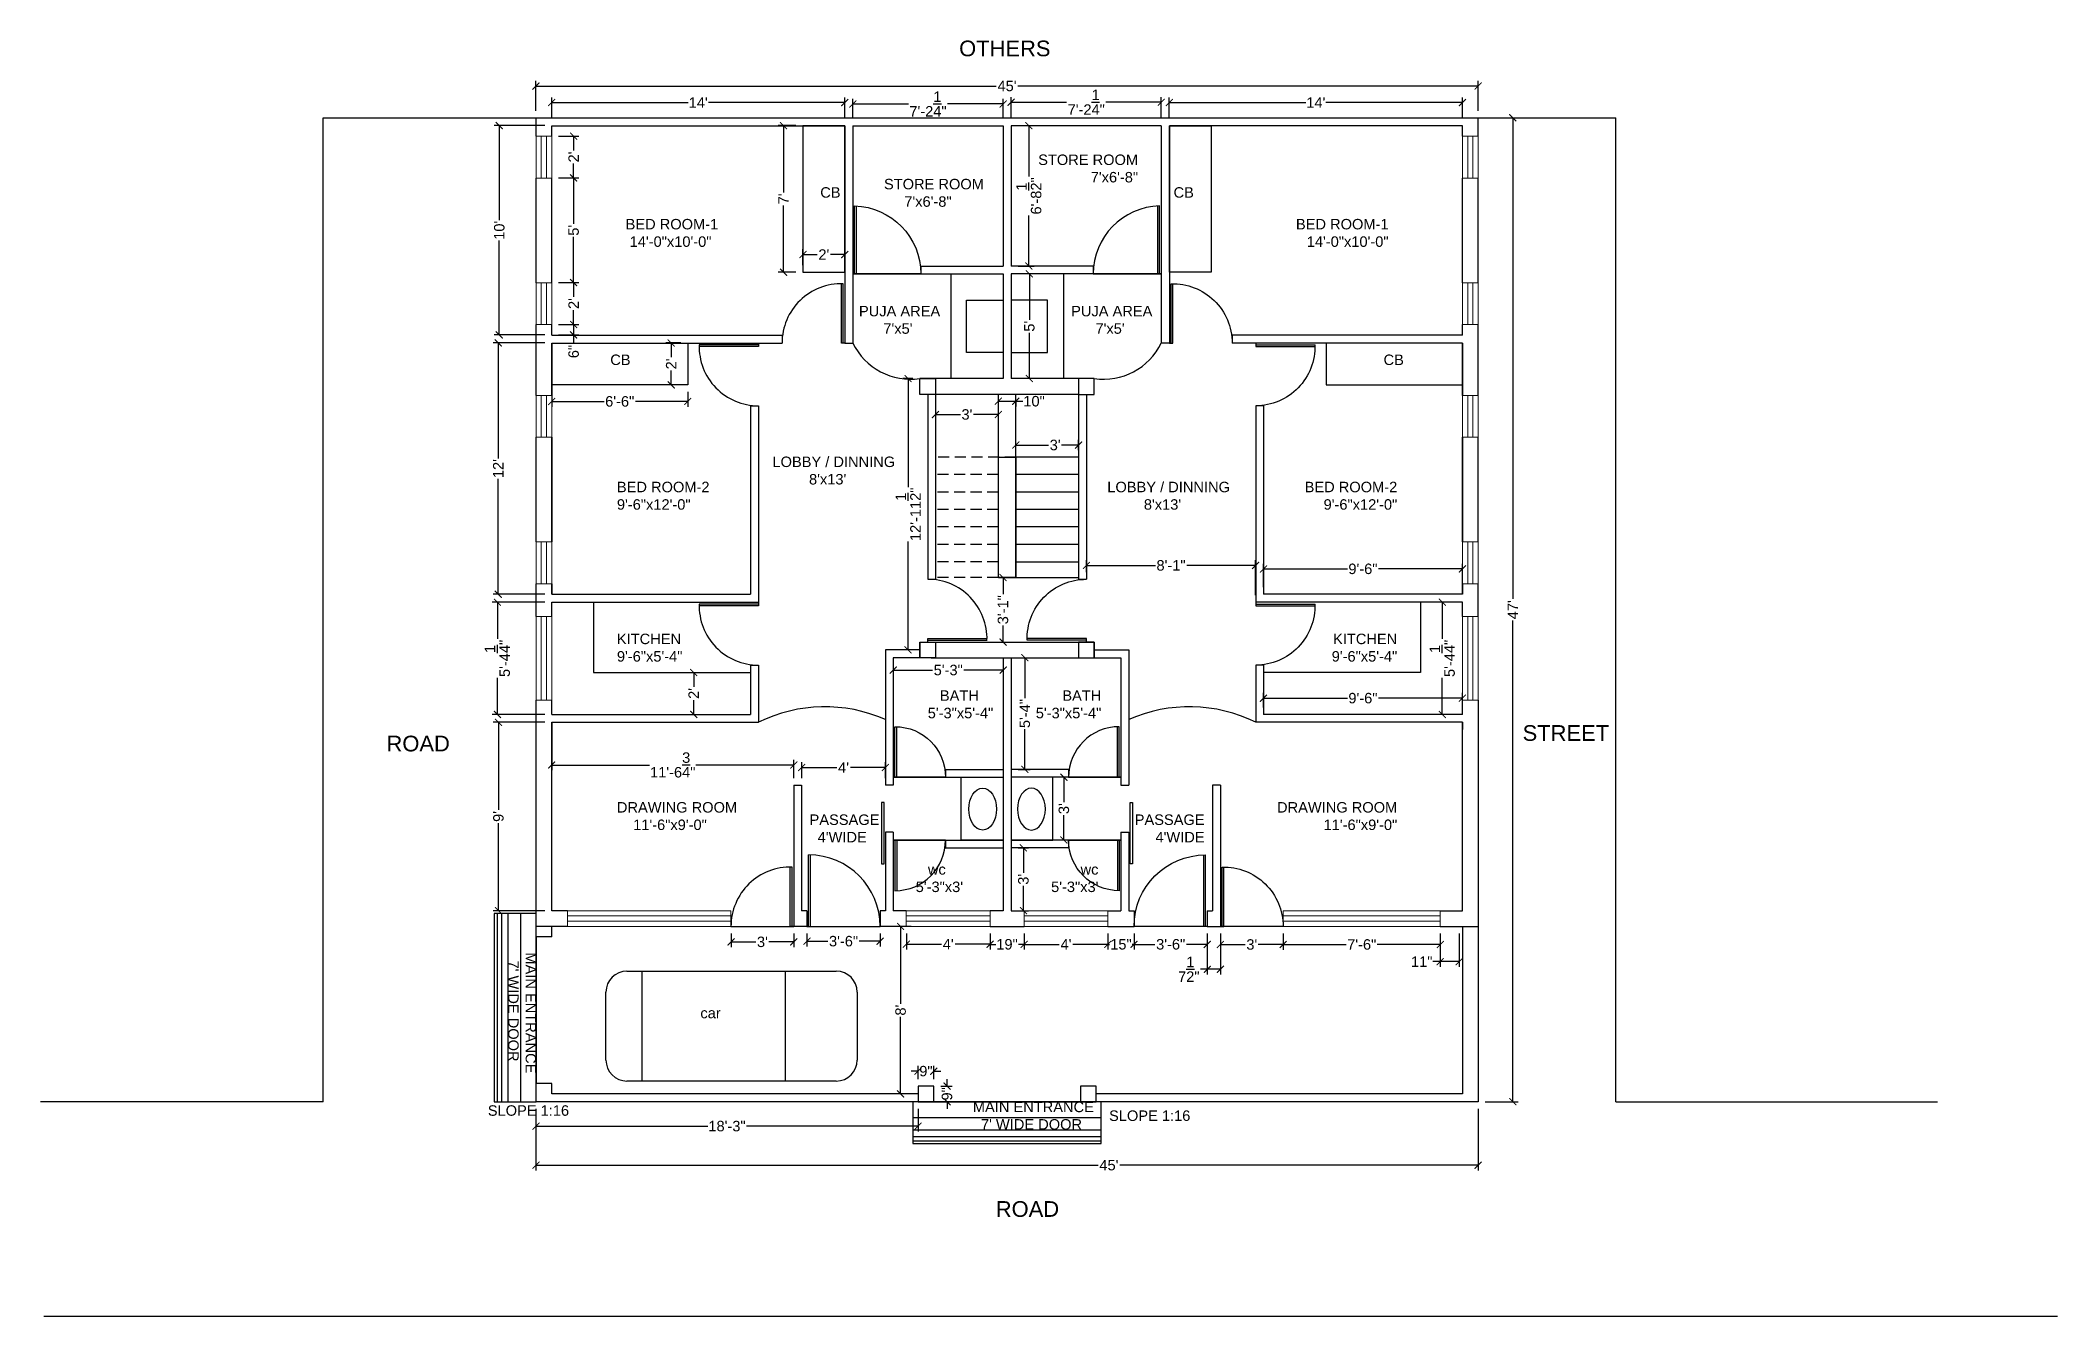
# Model space of a CAD drawing. Header units: inches. Extents: x 1050 to 2206, y 1717 to 2449.
import ezdxf

# ---------------------------------------------------------------- set-up
doc = ezdxf.new("R2010")
doc.units = ezdxf.units.IN
doc.linetypes.add('DASHED2', pattern=[9.525, 6.35, -3.175])
for name, color, linetype in [('dim', 7, 'Continuous'), ('door', 24, 'Continuous'), ('fur', 161, 'Continuous'), ('stair', 94, 'Continuous'), ('text', 7, 'Continuous'), ('wall', 170, 'Continuous')]:
    doc.layers.add(name, color=color, linetype=linetype)
doc.layers.add('wind', color=26, linetype='Continuous', lineweight=20)
doc.styles.get("Standard").update_dxf_attribs({"font": 'ARIAL.TTF', "height": 6})
doc.dimstyles.new('ISO-25', dxfattribs={"dimtxt": 6, "dimasz": 4, "dimexe": 3, "dimexo": 4, "dimgap": 1, "dimtad": 0, "dimlunit": 4, "dimtxsty": 'Standard', "dimblk": 'ARCHTICK', "dimcen": 2.5, "dimclrd": 3, "dimclre": 256, "dimadec": 0, "dimazin": 0, "dimtfac": 1, "dimtmove": 0, "dimatfit": 3, "dimfxl": 1, "dimlwd": -1, "dimlwe": -1, "dimarcsym": 0})

msp = doc.modelspace()

# ---------------------------------------------------------------- texts
at = {"layer": 'text'}
for s, insert, char_height, width, attachment_point in [('\\A1;OTHERS', (1576.437, 2448.844), 9, 131.06795, 1), ('STORE ROOM\\P     7\'x6\'-8" ', (1679.029, 2383.542), 6, 87.54885, 3), ('\\A1;CB', (1496.859, 2364.806), 6, 87.54885, 1), ('STORE ROOM\\P     7\'x6\'-8" ', (1533.376, 2369.578), 6, 87.54885, 1), ('\\A1;CB', (1711.003, 2364.806), 6, 87.54885, 3), ('BED ROOM-1\\P 14\'-0"x10\'-0"', (1385.276, 2346.611), 6, 87.54885, 1), ('BED ROOM-1\\P 14\'-0"x10\'-0"', (1822.586, 2346.611), 6, 87.54885, 3), ("PUJA AREA\\P      7'x5'", (1519.035, 2296.776), 6, 87.54885, 1), ("PUJA AREA\\P      7'x5'", (1640.638, 2296.776), 6, 87.54885, 1), ('\\A1;CB', (1376.494, 2268.874), 6, 87.54885, 1), ('\\A1;CB', (1831.368, 2268.874), 6, 87.54885, 3), ("LOBBY / DINNING\\P         8'x13'", (1469.452, 2210.399), 6, 87.54885, 1), ('BED ROOM-2 9\'-6"x12\'-0"', (1380.295, 2195.95), 6, 87.54885, 1), ("LOBBY / DINNING\\P         8'x13'", (1661.366, 2195.95), 6, 87.54885, 1), ('BED ROOM-2 9\'-6"x12\'-0"', (1827.567, 2195.95), 6, 87.54885, 3), ('KITCHEN\\P9\'-6"x5\'-4"', (1380.295, 2108.878), 6, 87.54885, 1), ('KITCHEN\\P9\'-6"x5\'-4"', (1827.567, 2108.878), 6, 87.54885, 3), ('\\A1;   BATH\\P5\'-3"x5\'-4"', (1558.445, 2076.396), 6, 87.54885, 1), ('\\A1;   BATH\\P5\'-3"x5\'-4"', (1657.946, 2076.396), 6, 87.54885, 3), ('\\A1;{\\fArial|b0|i0|c0|p34;ROAD }', (1248.226, 2050.408), 9, 131.06795, 1), ('\\A1;STREET', (1899.425, 2056.45), 9, 131.06795, 1), ('DRAWING ROOM\\P    11\'-6"x9\'-0"', (1380.295, 2012.337), 6, 87.54885, 1), ('DRAWING ROOM\\P    11\'-6"x9\'-0"', (1827.567, 2012.337), 6, 87.54885, 3), ("PASSAGE \\P  4'WIDE", (1490.717, 2005.259), 6, 87.54885, 1), ("PASSAGE \\P  4'WIDE", (1717.145, 2005.259), 6, 87.54885, 3), ('\\A1;   wc\\P5\'-3"x3\'', (1551.559, 1976.772), 6, 87.54885, 1), ('\\A1;   wc\\P5\'-3"x3\'', (1656.303, 1976.772), 6, 87.54885, 3), ('car', (1428.152, 1894.436), 6, 87.54885, 1), ('\\A1;{\\fArial|b0|i0|c0|p34;SLOPE 1:16}', (1306.295, 1838.55), 6, 131.06795, 1), ("\\A1;{\\fArial|b0|i0|c0|p34;MAIN ENTRANCE\\P  7' WIDE DOOR}", (1584.302, 1840.616), 6, 131.06795, 1), ('\\A1;{\\fArial|b0|i0|c0|p34;SLOPE 1:16}', (1662.386, 1835.589), 6, 131.06795, 1), ('\\A1;{\\fArial|b0|i0|c0|p34;ROAD }', (1597.443, 1783.604), 9, 131.06795, 1)]:
    msp.add_mtext(s, dxfattribs=dict(at, insert=insert, char_height=char_height, width=width, attachment_point=attachment_point))
at = {"layer": 'text', "insert": (1333.978, 1926.198), "char_height": 6, "width": 131.06795, "attachment_point": 1, "rotation": 270}
msp.add_mtext("\\A1;{\\fArial|b0|i0|c0|p34;MAIN ENTRANCE\\P  7' WIDE DOOR}", dxfattribs=at)

# ---------------------------------------------------------------- blocks, each defined once
blk = doc.blocks.new('d3')
at = {"layer": 'door'}
for p, q in [((-2, 0), (-2, 34)), ((-1, 0), (-1, 34)), ((0, 0), (-2, 0))]:
    blk.add_line(p, q, dxfattribs=at)
blk.add_arc((-2, 0), 34, 88.3146, 180, dxfattribs=at)
blk = doc.blocks.new('d4')
at = {"layer": 'door'}
for p, q in [((0, 0), (0, -30)), ((0, -1), (-29, -1)), ((0, -2), (-29, -2))]:
    blk.add_line(p, q, dxfattribs=at)
blk.add_arc((0, -1), 29, 180, 270, dxfattribs=at)
blk = doc.blocks.new('42')
at = {"layer": 'door'}
for p, q in [((1, 0), (1, 41)), ((2, 0), (2, 41)), ((0, 0), (42, 0))]:
    blk.add_line(p, q, dxfattribs=at)
blk.add_arc((1, 0), 41, 0, 90, dxfattribs=at)
blk = doc.blocks.new('d1')
at = {"layer": 'door'}
for p, q in [((0, 0), (0, 39)), ((0, 2), (38.9, 2)), ((0, 1), (39, 1))]:
    blk.add_line(p, q, dxfattribs=at)
blk.add_arc((0, 0), 39, 1.4693, 90, dxfattribs=at)
blk = doc.blocks.new('_ArchTick')
at = {"color": 0, "linetype": 'ByBlock', "const_width": 0.15}
blk.add_lwpolyline([(-0.5, -0.5), (0.5, 0.5)], dxfattribs=at)
blk = doc.blocks.new('*D90')
at = {"layer": 'Defpoints', "color": 0}
for p in [(1542.9, 1941.1), (1552.9, 1941.1), (1552.9, 1845.1)]:
    blk.add_point(p, dxfattribs=at)
at = {"layer": 'door'}
for p, q in [((1548.9, 1941.1), (1539.9, 1941.1)), ((1548.9, 1845.1), (1539.9, 1845.1))]:
    blk.add_line(p, q, dxfattribs=at)
at = {"layer": 'door', "color": 3}
for p, q in [((1542.9, 1941.1), (1542.9, 1896.8)), ((1542.9, 1845.1), (1542.9, 1889.3))]:
    blk.add_line(p, q, dxfattribs=at)
at = {"layer": 'door', "color": 3, "xscale": 4, "yscale": 4, "zscale": 4}
for p, rotation in [((1542.9, 1941.1), 90), ((1542.9, 1845.1), 270)]:
    blk.add_blockref('_ArchTick', p, dxfattribs=dict(at, rotation=rotation))
at = {"layer": 'door', "color": 0, "insert": (1542.9, 1893.1), "char_height": 6, "attachment_point": 5, "rotation": 90}
blk.add_mtext("8'", dxfattribs=at)
blk = doc.blocks.new('*D91')
at = {"layer": 'Defpoints', "color": 0}
for p in [(1489.2, 1941.1), (1531.2, 1941.1), (1531.2, 1932.6)]:
    blk.add_point(p, dxfattribs=at)
at = {"layer": 'door'}
for p, q in [((1489.2, 1937.1), (1489.2, 1929.6)), ((1531.2, 1937.1), (1531.2, 1929.6))]:
    blk.add_line(p, q, dxfattribs=at)
at = {"layer": 'door', "color": 3}
for p, q in [((1489.2, 1932.6), (1501.2, 1932.6)), ((1531.2, 1932.6), (1519.2, 1932.6))]:
    blk.add_line(p, q, dxfattribs=at)
at = {"layer": 'door', "color": 3, "xscale": 4, "yscale": 4, "zscale": 4, "rotation": 180}
blk.add_blockref('_ArchTick', (1489.2, 1932.6), dxfattribs=at)
at = {"layer": 'door', "color": 3, "xscale": 4, "yscale": 4, "zscale": 4}
blk.add_blockref('_ArchTick', (1531.2, 1932.6), dxfattribs=at)
at = {"layer": 'door', "color": 0, "insert": (1510.2, 1932.6), "char_height": 6, "attachment_point": 5}
blk.add_mtext('3\'-6"', dxfattribs=at)
blk = doc.blocks.new('*D92')
at = {"layer": 'Defpoints', "color": 0}
for p in [(1445.7, 1941.1), (1481.7, 1941.1), (1481.7, 1932.2)]:
    blk.add_point(p, dxfattribs=at)
at = {"layer": 'door'}
for p, q in [((1445.7, 1937.1), (1445.7, 1929.2)), ((1481.7, 1937.1), (1481.7, 1929.2))]:
    blk.add_line(p, q, dxfattribs=at)
at = {"layer": 'door', "color": 3}
for p, q in [((1445.7, 1932.2), (1459.9, 1932.2)), ((1481.7, 1932.2), (1467.4, 1932.2))]:
    blk.add_line(p, q, dxfattribs=at)
at = {"layer": 'door', "color": 3, "xscale": 4, "yscale": 4, "zscale": 4, "rotation": 180}
blk.add_blockref('_ArchTick', (1445.7, 1932.2), dxfattribs=at)
at = {"layer": 'door', "color": 3, "xscale": 4, "yscale": 4, "zscale": 4}
blk.add_blockref('_ArchTick', (1481.7, 1932.2), dxfattribs=at)
at = {"layer": 'door', "color": 0, "insert": (1463.7, 1932.2), "char_height": 6, "attachment_point": 5}
blk.add_mtext("3'", dxfattribs=at)
blk = doc.blocks.new('*D93')
at = {"layer": 'Defpoints', "color": 0}
for p in [(1312.4, 2058.1), (1342.9, 2058.1), (1342.9, 1950.1)]:
    blk.add_point(p, dxfattribs=at)
at = {"layer": 'door'}
for p, q in [((1338.9, 2058.1), (1309.4, 2058.1)), ((1338.9, 1950.1), (1309.4, 1950.1))]:
    blk.add_line(p, q, dxfattribs=at)
at = {"layer": 'door', "color": 3}
for p, q in [((1312.4, 2058.1), (1312.4, 2007.9)), ((1312.4, 1950.1), (1312.4, 2000.3))]:
    blk.add_line(p, q, dxfattribs=at)
at = {"layer": 'door', "color": 3, "xscale": 4, "yscale": 4, "zscale": 4}
for p, rotation in [((1312.4, 2058.1), 90), ((1312.4, 1950.1), 270)]:
    blk.add_blockref('_ArchTick', p, dxfattribs=dict(at, rotation=rotation))
at = {"layer": 'door', "color": 0, "insert": (1312.4, 2004.1), "char_height": 6, "attachment_point": 5, "rotation": 90}
blk.add_mtext("9'", dxfattribs=at)
blk = doc.blocks.new('*D94')
at = {"layer": 'Defpoints', "color": 0}
for p in [(1311.8, 2126.9), (1342.9, 2126.9), (1342.9, 2062.6)]:
    blk.add_point(p, dxfattribs=at)
at = {"layer": 'door'}
for p, q in [((1338.9, 2126.9), (1308.8, 2126.9)), ((1338.9, 2062.6), (1308.8, 2062.6))]:
    blk.add_line(p, q, dxfattribs=at)
at = {"layer": 'door', "color": 3}
for p, q in [((1311.8, 2126.9), (1311.8, 2106)), ((1311.8, 2062.6), (1311.8, 2083.5))]:
    blk.add_line(p, q, dxfattribs=at)
at = {"layer": 'door', "color": 3, "xscale": 4, "yscale": 4, "zscale": 4}
for p, rotation in [((1311.8, 2126.9), 90), ((1311.8, 2062.6), 270)]:
    blk.add_blockref('_ArchTick', p, dxfattribs=dict(at, rotation=rotation))
at = {"layer": 'door', "color": 0, "insert": (1311.8, 2094.7), "char_height": 6, "attachment_point": 5, "rotation": 90}
blk.add_mtext('5\'-4{\\H1.000000x;\\S1/4;}"', dxfattribs=at)
blk = doc.blocks.new('*D95')
at = {"layer": 'Defpoints', "color": 0}
for p in [(1312.3, 2275.5), (1342.9, 2275.5), (1342.9, 2131.5)]:
    blk.add_point(p, dxfattribs=at)
at = {"layer": 'door'}
for p, q in [((1338.9, 2275.5), (1309.3, 2275.5)), ((1338.9, 2131.5), (1309.3, 2131.5))]:
    blk.add_line(p, q, dxfattribs=at)
at = {"layer": 'door', "color": 3}
for p, q in [((1312.3, 2275.5), (1312.3, 2209.3)), ((1312.3, 2131.5), (1312.3, 2197.7))]:
    blk.add_line(p, q, dxfattribs=at)
at = {"layer": 'door', "color": 3, "xscale": 4, "yscale": 4, "zscale": 4}
for p, rotation in [((1312.3, 2275.5), 90), ((1312.3, 2131.5), 270)]:
    blk.add_blockref('_ArchTick', p, dxfattribs=dict(at, rotation=rotation))
at = {"layer": 'door', "color": 0, "insert": (1312.3, 2203.5), "char_height": 6, "attachment_point": 5, "rotation": 90}
blk.add_mtext("12'", dxfattribs=at)
blk = doc.blocks.new('*D96')
at = {"layer": 'Defpoints', "color": 0}
for p in [(1312.9, 2400.1), (1342.9, 2400.1), (1342.9, 2280.1)]:
    blk.add_point(p, dxfattribs=at)
at = {"layer": 'door'}
for p, q in [((1338.9, 2400.1), (1309.9, 2400.1)), ((1338.9, 2280.1), (1309.9, 2280.1))]:
    blk.add_line(p, q, dxfattribs=at)
at = {"layer": 'door', "color": 3}
for p, q in [((1312.9, 2400.1), (1312.9, 2345.9)), ((1312.9, 2280.1), (1312.9, 2334.3))]:
    blk.add_line(p, q, dxfattribs=at)
at = {"layer": 'door', "color": 3, "xscale": 4, "yscale": 4, "zscale": 4}
for p, rotation in [((1312.9, 2400.1), 90), ((1312.9, 2280.1), 270)]:
    blk.add_blockref('_ArchTick', p, dxfattribs=dict(at, rotation=rotation))
at = {"layer": 'door', "color": 0, "insert": (1312.9, 2340.1), "char_height": 6, "attachment_point": 5, "rotation": 90}
blk.add_mtext("10'", dxfattribs=at)
blk = doc.blocks.new('*D97')
at = {"layer": 'Defpoints', "color": 0}
for p in [(1342.9, 2394.1), (1355.5, 2394.1), (1342.9, 2370.1)]:
    blk.add_point(p, dxfattribs=at)
at = {"layer": 'door'}
for p, q in [((1346.9, 2394.1), (1358.5, 2394.1)), ((1346.9, 2370.1), (1358.5, 2370.1))]:
    blk.add_line(p, q, dxfattribs=at)
at = {"layer": 'door', "color": 3}
for p, q in [((1355.5, 2394.1), (1355.5, 2385.9)), ((1355.5, 2370.1), (1355.5, 2378.3))]:
    blk.add_line(p, q, dxfattribs=at)
at = {"layer": 'door', "color": 3, "xscale": 4, "yscale": 4, "zscale": 4}
for p, rotation in [((1355.5, 2394.1), 90), ((1355.5, 2370.1), 270)]:
    blk.add_blockref('_ArchTick', p, dxfattribs=dict(at, rotation=rotation))
at = {"layer": 'door', "color": 0, "insert": (1355.5, 2382.1), "char_height": 6, "attachment_point": 5, "rotation": 90}
blk.add_mtext("2'", dxfattribs=at)
blk = doc.blocks.new('*D98')
at = {"layer": 'Defpoints', "color": 0}
for p in [(1342.9, 2370.1), (1342.9, 2310.1), (1355.5, 2310.1)]:
    blk.add_point(p, dxfattribs=at)
at = {"layer": 'door'}
for p, q in [((1346.9, 2370.1), (1358.5, 2370.1)), ((1346.9, 2310.1), (1358.5, 2310.1))]:
    blk.add_line(p, q, dxfattribs=at)
at = {"layer": 'door', "color": 3}
for p, q in [((1355.5, 2370.1), (1355.5, 2343.8)), ((1355.5, 2310.1), (1355.5, 2336.3))]:
    blk.add_line(p, q, dxfattribs=at)
at = {"layer": 'door', "color": 3, "xscale": 4, "yscale": 4, "zscale": 4}
for p, rotation in [((1355.5, 2370.1), 90), ((1355.5, 2310.1), 270)]:
    blk.add_blockref('_ArchTick', p, dxfattribs=dict(at, rotation=rotation))
at = {"layer": 'door', "color": 0, "insert": (1355.5, 2340.1), "char_height": 6, "attachment_point": 5, "rotation": 90}
blk.add_mtext("5'", dxfattribs=at)
blk = doc.blocks.new('*D99')
at = {"layer": 'Defpoints', "color": 0}
for p in [(1342.9, 2286.1), (1342.9, 2280.1), (1355.5, 2286.1)]:
    blk.add_point(p, dxfattribs=at)
at = {"layer": 'door'}
for p, q in [((1346.9, 2286.1), (1358.5, 2286.1)), ((1346.9, 2280.1), (1358.5, 2280.1))]:
    blk.add_line(p, q, dxfattribs=at)
at = {"layer": 'door', "color": 3}
for p, q in [((1355.5, 2286.1), (1355.5, 2280.1)), ((1355.5, 2280.1), (1355.5, 2275.1))]:
    blk.add_line(p, q, dxfattribs=at)
at = {"layer": 'door', "color": 3, "xscale": 4, "yscale": 4, "zscale": 4}
for p, rotation in [((1355.5, 2286.1), 90), ((1355.5, 2280.1), 270)]:
    blk.add_blockref('_ArchTick', p, dxfattribs=dict(at, rotation=rotation))
at = {"layer": 'door', "color": 0, "insert": (1355.5, 2270.6), "char_height": 6, "attachment_point": 5, "rotation": 90}
blk.add_mtext('6"', dxfattribs=at)
blk = doc.blocks.new('*D100')
at = {"layer": 'Defpoints', "color": 0}
for p in [(1342.9, 2310.1), (1355.5, 2310.1), (1342.9, 2286.1)]:
    blk.add_point(p, dxfattribs=at)
at = {"layer": 'door'}
for p, q in [((1346.9, 2310.1), (1358.5, 2310.1)), ((1346.9, 2286.1), (1358.5, 2286.1))]:
    blk.add_line(p, q, dxfattribs=at)
at = {"layer": 'door', "color": 3}
for p, q in [((1355.5, 2310.1), (1355.5, 2301.9)), ((1355.5, 2286.1), (1355.5, 2294.3))]:
    blk.add_line(p, q, dxfattribs=at)
at = {"layer": 'door', "color": 3, "xscale": 4, "yscale": 4, "zscale": 4}
for p, rotation in [((1355.5, 2310.1), 90), ((1355.5, 2286.1), 270)]:
    blk.add_blockref('_ArchTick', p, dxfattribs=dict(at, rotation=rotation))
at = {"layer": 'door', "color": 0, "insert": (1355.5, 2298.1), "char_height": 6, "attachment_point": 5, "rotation": 90}
blk.add_mtext("2'", dxfattribs=at)
blk = doc.blocks.new('*D101')
at = {"layer": 'Defpoints', "color": 0}
for p in [(1411.4, 2275.5), (1420.9, 2275.5), (1420.9, 2251.5)]:
    blk.add_point(p, dxfattribs=at)
at = {"layer": 'door'}
for p, q in [((1416.9, 2275.5), (1408.4, 2275.5)), ((1416.9, 2251.5), (1408.4, 2251.5))]:
    blk.add_line(p, q, dxfattribs=at)
at = {"layer": 'door', "color": 3}
for p, q in [((1411.4, 2275.5), (1411.4, 2267.3)), ((1411.4, 2251.5), (1411.4, 2259.7))]:
    blk.add_line(p, q, dxfattribs=at)
at = {"layer": 'door', "color": 3, "xscale": 4, "yscale": 4, "zscale": 4}
for p, rotation in [((1411.4, 2275.5), 90), ((1411.4, 2251.5), 270)]:
    blk.add_blockref('_ArchTick', p, dxfattribs=dict(at, rotation=rotation))
at = {"layer": 'door', "color": 0, "insert": (1411.4, 2263.5), "char_height": 6, "attachment_point": 5, "rotation": 90}
blk.add_mtext("2'", dxfattribs=at)
blk = doc.blocks.new('*D102')
at = {"layer": 'Defpoints', "color": 0}
for p in [(1342.9, 2251.5), (1420.9, 2251.5), (1420.9, 2242)]:
    blk.add_point(p, dxfattribs=at)
at = {"layer": 'door'}
for p, q in [((1342.9, 2247.5), (1342.9, 2239)), ((1420.9, 2247.5), (1420.9, 2239))]:
    blk.add_line(p, q, dxfattribs=at)
at = {"layer": 'door', "color": 3}
for p, q in [((1342.9, 2242), (1372.9, 2242)), ((1420.9, 2242), (1390.9, 2242))]:
    blk.add_line(p, q, dxfattribs=at)
at = {"layer": 'door', "color": 3, "xscale": 4, "yscale": 4, "zscale": 4, "rotation": 180}
blk.add_blockref('_ArchTick', (1342.9, 2242), dxfattribs=at)
at = {"layer": 'door', "color": 3, "xscale": 4, "yscale": 4, "zscale": 4}
blk.add_blockref('_ArchTick', (1420.9, 2242), dxfattribs=at)
at = {"layer": 'door', "color": 0, "insert": (1381.9, 2242), "char_height": 6, "attachment_point": 5}
blk.add_mtext('6\'-6"', dxfattribs=at)
blk = doc.blocks.new('*D103')
at = {"layer": 'Defpoints', "color": 0}
for p in [(1475.8, 2400.1), (1486.9, 2400.1), (1486.9, 2316.1)]:
    blk.add_point(p, dxfattribs=at)
at = {"layer": 'door'}
for p, q in [((1482.9, 2400.1), (1472.8, 2400.1)), ((1482.9, 2316.1), (1472.8, 2316.1))]:
    blk.add_line(p, q, dxfattribs=at)
at = {"layer": 'door', "color": 3}
for p, q in [((1475.8, 2400.1), (1475.8, 2361.8)), ((1475.8, 2316.1), (1475.8, 2354.3))]:
    blk.add_line(p, q, dxfattribs=at)
at = {"layer": 'door', "color": 3, "xscale": 4, "yscale": 4, "zscale": 4}
for p, rotation in [((1475.8, 2400.1), 90), ((1475.8, 2316.1), 270)]:
    blk.add_blockref('_ArchTick', p, dxfattribs=dict(at, rotation=rotation))
at = {"layer": 'door', "color": 0, "insert": (1475.8, 2358.1), "char_height": 6, "attachment_point": 5, "rotation": 90}
blk.add_mtext("7'", dxfattribs=at)
blk = doc.blocks.new('*D104')
at = {"layer": 'Defpoints', "color": 0}
for p in [(1510.9, 2326.2), (1486.9, 2316.1), (1510.9, 2316.1)]:
    blk.add_point(p, dxfattribs=at)
at = {"layer": 'door'}
for p, q in [((1486.9, 2320.1), (1486.9, 2329.2)), ((1510.9, 2320.1), (1510.9, 2329.2))]:
    blk.add_line(p, q, dxfattribs=at)
at = {"layer": 'door', "color": 3}
for p, q in [((1486.9, 2326.2), (1495.1, 2326.2)), ((1510.9, 2326.2), (1502.7, 2326.2))]:
    blk.add_line(p, q, dxfattribs=at)
at = {"layer": 'door', "color": 3, "xscale": 4, "yscale": 4, "zscale": 4, "rotation": 180}
blk.add_blockref('_ArchTick', (1486.9, 2326.2), dxfattribs=at)
at = {"layer": 'door', "color": 3, "xscale": 4, "yscale": 4, "zscale": 4}
blk.add_blockref('_ArchTick', (1510.9, 2326.2), dxfattribs=at)
at = {"layer": 'door', "color": 0, "insert": (1498.9, 2326.2), "char_height": 6, "attachment_point": 5}
blk.add_mtext("2'", dxfattribs=at)
blk = doc.blocks.new('*D105')
at = {"layer": 'Defpoints', "color": 0}
for p in [(1601.7, 2412.5), (1515.5, 2400.1), (1601.7, 2400.1)]:
    blk.add_point(p, dxfattribs=at)
at = {"layer": 'door'}
for p, q in [((1515.5, 2404.1), (1515.5, 2415.5)), ((1601.7, 2404.1), (1601.7, 2415.5))]:
    blk.add_line(p, q, dxfattribs=at)
at = {"layer": 'door', "color": 3}
for p, q in [((1515.5, 2412.5), (1547.4, 2412.5)), ((1601.7, 2412.5), (1569.8, 2412.5))]:
    blk.add_line(p, q, dxfattribs=at)
at = {"layer": 'door', "color": 3, "xscale": 4, "yscale": 4, "zscale": 4, "rotation": 180}
blk.add_blockref('_ArchTick', (1515.5, 2412.5), dxfattribs=at)
at = {"layer": 'door', "color": 3, "xscale": 4, "yscale": 4, "zscale": 4}
blk.add_blockref('_ArchTick', (1601.7, 2412.5), dxfattribs=at)
at = {"layer": 'door', "color": 0, "insert": (1558.6, 2412.5), "char_height": 6, "attachment_point": 5}
blk.add_mtext('7\'-2{\\H1.000000x;\\S1/4;}"', dxfattribs=at)
blk = doc.blocks.new('*D106')
at = {"layer": 'Defpoints', "color": 0}
for p in [(1606.2, 2400.1), (1606.2, 2319.6), (1616.4, 2319.6)]:
    blk.add_point(p, dxfattribs=at)
at = {"layer": 'door'}
for p, q in [((1610.2, 2400.1), (1619.4, 2400.1)), ((1610.2, 2319.6), (1619.4, 2319.6))]:
    blk.add_line(p, q, dxfattribs=at)
at = {"layer": 'door', "color": 3}
for p, q in [((1616.4, 2400.1), (1616.4, 2371)), ((1616.4, 2319.6), (1616.4, 2348.6))]:
    blk.add_line(p, q, dxfattribs=at)
at = {"layer": 'door', "color": 3, "xscale": 4, "yscale": 4, "zscale": 4}
for p, rotation in [((1616.4, 2400.1), 90), ((1616.4, 2319.6), 270)]:
    blk.add_blockref('_ArchTick', p, dxfattribs=dict(at, rotation=rotation))
at = {"layer": 'door', "color": 0, "insert": (1616.4, 2359.8), "char_height": 6, "attachment_point": 5, "rotation": 90}
blk.add_mtext('6\'-8{\\H1.000000x;\\S1/2;}"', dxfattribs=at)
blk = doc.blocks.new('*D107')
at = {"layer": 'Defpoints', "color": 0}
for p in [(1618.7, 2315.1), (1616.7, 2255.1), (1618.4, 2255.1)]:
    blk.add_point(p, dxfattribs=at)
at = {"layer": 'door'}
for p, q in [((1614.7, 2315.1), (1613.7, 2315.1)), ((1614.4, 2255.1), (1613.7, 2255.1))]:
    blk.add_line(p, q, dxfattribs=at)
at = {"layer": 'door', "color": 3}
for p, q in [((1616.7, 2315.1), (1616.7, 2288.8)), ((1616.7, 2255.1), (1616.7, 2281.3))]:
    blk.add_line(p, q, dxfattribs=at)
at = {"layer": 'door', "color": 3, "xscale": 4, "yscale": 4, "zscale": 4}
for p, rotation in [((1616.7, 2315.1), 90), ((1616.7, 2255.1), 270)]:
    blk.add_blockref('_ArchTick', p, dxfattribs=dict(at, rotation=rotation))
at = {"layer": 'door', "color": 0, "insert": (1616.7, 2285.1), "char_height": 6, "attachment_point": 5, "rotation": 90}
blk.add_mtext("5'", dxfattribs=at)
blk = doc.blocks.new('*D108')
at = {"layer": 'Defpoints', "color": 0}
for p in [(1562.9, 2246.1), (1598.9, 2246.1), (1598.9, 2234.5)]:
    blk.add_point(p, dxfattribs=at)
at = {"layer": 'door'}
for p, q in [((1562.9, 2242.1), (1562.9, 2231.5)), ((1598.9, 2242.1), (1598.9, 2231.5))]:
    blk.add_line(p, q, dxfattribs=at)
at = {"layer": 'door', "color": 3}
for p, q in [((1562.9, 2234.5), (1577.2, 2234.5)), ((1598.9, 2234.5), (1584.7, 2234.5))]:
    blk.add_line(p, q, dxfattribs=at)
at = {"layer": 'door', "color": 3, "xscale": 4, "yscale": 4, "zscale": 4, "rotation": 180}
blk.add_blockref('_ArchTick', (1562.9, 2234.5), dxfattribs=at)
at = {"layer": 'door', "color": 3, "xscale": 4, "yscale": 4, "zscale": 4}
blk.add_blockref('_ArchTick', (1598.9, 2234.5), dxfattribs=at)
at = {"layer": 'door', "color": 0, "insert": (1580.9, 2234.5), "char_height": 6, "attachment_point": 5}
blk.add_mtext("3'", dxfattribs=at)
blk = doc.blocks.new('*D109')
at = {"layer": 'Defpoints', "color": 0}
for p in [(1598.9, 2246.1), (1608.9, 2246.1), (1608.9, 2242.1)]:
    blk.add_point(p, dxfattribs=at)
at = {"layer": 'door'}
for p, q in [((1598.9, 2242.1), (1598.9, 2239.1)), ((1608.9, 2242.1), (1608.9, 2239.1))]:
    blk.add_line(p, q, dxfattribs=at)
at = {"layer": 'door', "color": 3}
for p, q in [((1598.9, 2242.1), (1608.9, 2242.1)), ((1608.9, 2242.1), (1612.9, 2242.1))]:
    blk.add_line(p, q, dxfattribs=at)
at = {"layer": 'door', "color": 3, "xscale": 4, "yscale": 4, "zscale": 4, "rotation": 180}
blk.add_blockref('_ArchTick', (1598.9, 2242.1), dxfattribs=at)
at = {"layer": 'door', "color": 3, "xscale": 4, "yscale": 4, "zscale": 4}
blk.add_blockref('_ArchTick', (1608.9, 2242.1), dxfattribs=at)
at = {"layer": 'door', "color": 0, "insert": (1619.4, 2242.1), "char_height": 6, "attachment_point": 5}
blk.add_mtext('10"', dxfattribs=at)
blk = doc.blocks.new('*D110')
at = {"layer": 'Defpoints', "color": 0}
for p in [(1608.9, 2210.1), (1644.9, 2217), (1644.9, 2210.1)]:
    blk.add_point(p, dxfattribs=at)
at = {"layer": 'door'}
for p, q in [((1608.9, 2214.1), (1608.9, 2220)), ((1644.9, 2214.1), (1644.9, 2220))]:
    blk.add_line(p, q, dxfattribs=at)
at = {"layer": 'door', "color": 3}
for p, q in [((1608.9, 2217), (1627.7, 2217)), ((1644.9, 2217), (1635.2, 2217))]:
    blk.add_line(p, q, dxfattribs=at)
at = {"layer": 'door', "color": 3, "xscale": 4, "yscale": 4, "zscale": 4, "rotation": 180}
blk.add_blockref('_ArchTick', (1608.9, 2217), dxfattribs=at)
at = {"layer": 'door', "color": 3, "xscale": 4, "yscale": 4, "zscale": 4}
blk.add_blockref('_ArchTick', (1644.9, 2217), dxfattribs=at)
at = {"layer": 'door', "color": 0, "insert": (1631.5, 2217), "char_height": 6, "attachment_point": 5}
blk.add_mtext("3'", dxfattribs=at)
blk = doc.blocks.new('*D111')
at = {"layer": 'Defpoints', "color": 0}
for p in [(1553.9, 2255.1), (1547.2, 2099.6), (1553.9, 2099.6)]:
    blk.add_point(p, dxfattribs=at)
at = {"layer": 'door'}
for p, q in [((1549.9, 2255.1), (1544.2, 2255.1)), ((1549.9, 2099.6), (1544.2, 2099.6))]:
    blk.add_line(p, q, dxfattribs=at)
at = {"layer": 'door', "color": 3}
for p, q in [((1547.2, 2255.1), (1547.2, 2192.9)), ((1547.2, 2099.6), (1547.2, 2161.8))]:
    blk.add_line(p, q, dxfattribs=at)
at = {"layer": 'door', "color": 3, "xscale": 4, "yscale": 4, "zscale": 4}
for p, rotation in [((1547.2, 2255.1), 90), ((1547.2, 2099.6), 270)]:
    blk.add_blockref('_ArchTick', p, dxfattribs=dict(at, rotation=rotation))
at = {"layer": 'door', "color": 0, "insert": (1547.2, 2177.3), "char_height": 6, "attachment_point": 5, "rotation": 90}
blk.add_mtext('12\'-11{\\H1.000000x;\\S1/2;}"', dxfattribs=at)
blk = doc.blocks.new('*D112')
at = {"layer": 'Defpoints', "color": 0}
for p in [(1342.9, 2058.1), (1481.7, 2033.6), (1481.7, 2022.1)]:
    blk.add_point(p, dxfattribs=at)
at = {"layer": 'door'}
for p, q in [((1342.9, 2054.1), (1342.9, 2030.6)), ((1481.7, 2026.1), (1481.7, 2036.6))]:
    blk.add_line(p, q, dxfattribs=at)
at = {"layer": 'door', "color": 3}
for p, q in [((1342.9, 2033.6), (1399, 2033.6)), ((1481.7, 2033.6), (1425.6, 2033.6))]:
    blk.add_line(p, q, dxfattribs=at)
at = {"layer": 'door', "color": 3, "xscale": 4, "yscale": 4, "zscale": 4, "rotation": 180}
blk.add_blockref('_ArchTick', (1342.9, 2033.6), dxfattribs=at)
at = {"layer": 'door', "color": 3, "xscale": 4, "yscale": 4, "zscale": 4}
blk.add_blockref('_ArchTick', (1481.7, 2033.6), dxfattribs=at)
at = {"layer": 'door', "color": 0, "insert": (1412.3, 2033.6), "char_height": 6, "attachment_point": 5}
blk.add_mtext('11\'-6{\\H1.000000x;\\S3/4;}"', dxfattribs=at)
blk = doc.blocks.new('*D113')
at = {"layer": 'Defpoints', "color": 0}
for p in [(1534.2, 2032.2), (1486.2, 2022.1), (1534.2, 2022.1)]:
    blk.add_point(p, dxfattribs=at)
at = {"layer": 'door'}
for p, q in [((1486.2, 2026.1), (1486.2, 2035.2)), ((1534.2, 2026.1), (1534.2, 2035.2))]:
    blk.add_line(p, q, dxfattribs=at)
at = {"layer": 'door', "color": 3}
for p, q in [((1486.2, 2032.2), (1506.3, 2032.2)), ((1534.2, 2032.2), (1514.1, 2032.2))]:
    blk.add_line(p, q, dxfattribs=at)
at = {"layer": 'door', "color": 3, "xscale": 4, "yscale": 4, "zscale": 4, "rotation": 180}
blk.add_blockref('_ArchTick', (1486.2, 2032.2), dxfattribs=at)
at = {"layer": 'door', "color": 3, "xscale": 4, "yscale": 4, "zscale": 4}
blk.add_blockref('_ArchTick', (1534.2, 2032.2), dxfattribs=at)
at = {"layer": 'door', "color": 0, "insert": (1510.2, 2032.2), "char_height": 6, "attachment_point": 5}
blk.add_mtext("4'", dxfattribs=at)
blk = doc.blocks.new('*D114')
at = {"layer": 'Defpoints', "color": 0}
for p in [(1538.7, 2095.1), (1601.7, 2095.1), (1601.7, 2088)]:
    blk.add_point(p, dxfattribs=at)
at = {"layer": 'door'}
for p, q in [((1538.7, 2091.1), (1538.7, 2085)), ((1601.7, 2091.1), (1601.7, 2085))]:
    blk.add_line(p, q, dxfattribs=at)
at = {"layer": 'door', "color": 3}
for p, q in [((1538.7, 2088), (1561.2, 2088)), ((1601.7, 2088), (1579.2, 2088))]:
    blk.add_line(p, q, dxfattribs=at)
at = {"layer": 'door', "color": 3, "xscale": 4, "yscale": 4, "zscale": 4, "rotation": 180}
blk.add_blockref('_ArchTick', (1538.7, 2088), dxfattribs=at)
at = {"layer": 'door', "color": 3, "xscale": 4, "yscale": 4, "zscale": 4}
blk.add_blockref('_ArchTick', (1601.7, 2088), dxfattribs=at)
at = {"layer": 'door', "color": 0, "insert": (1570.2, 2088), "char_height": 6, "attachment_point": 5}
blk.add_mtext('5\'-3"', dxfattribs=at)
blk = doc.blocks.new('*D115')
at = {"layer": 'Defpoints', "color": 0}
for p in [(1606.2, 2095.1), (1606.2, 2031.1), (1614.1, 2031.1)]:
    blk.add_point(p, dxfattribs=at)
at = {"layer": 'door'}
for p, q in [((1610.2, 2095.1), (1617.1, 2095.1)), ((1610.2, 2031.1), (1617.1, 2031.1))]:
    blk.add_line(p, q, dxfattribs=at)
at = {"layer": 'door', "color": 3}
for p, q in [((1614.1, 2095.1), (1614.1, 2072)), ((1614.1, 2031.1), (1614.1, 2054.1))]:
    blk.add_line(p, q, dxfattribs=at)
at = {"layer": 'door', "color": 3, "xscale": 4, "yscale": 4, "zscale": 4}
for p, rotation in [((1614.1, 2095.1), 90), ((1614.1, 2031.1), 270)]:
    blk.add_blockref('_ArchTick', p, dxfattribs=dict(at, rotation=rotation))
at = {"layer": 'door', "color": 0, "insert": (1614.1, 2063.1), "char_height": 6, "attachment_point": 5, "rotation": 90}
blk.add_mtext('5\'-4"', dxfattribs=at)
blk = doc.blocks.new('*D116')
at = {"layer": 'Defpoints', "color": 0}
for p in [(1639.2, 2026.6), (1636.5, 1990.6), (1639.2, 1990.6)]:
    blk.add_point(p, dxfattribs=at)
at = {"layer": 'door'}
for p, q in [((1635.2, 2026.6), (1633.5, 2026.6)), ((1635.2, 1990.6), (1633.5, 1990.6))]:
    blk.add_line(p, q, dxfattribs=at)
at = {"layer": 'door', "color": 3}
for p, q in [((1636.5, 2026.6), (1636.5, 2012.3)), ((1636.5, 1990.6), (1636.5, 2004.8))]:
    blk.add_line(p, q, dxfattribs=at)
at = {"layer": 'door', "color": 3, "xscale": 4, "yscale": 4, "zscale": 4}
for p, rotation in [((1636.5, 2026.6), 90), ((1636.5, 1990.6), 270)]:
    blk.add_blockref('_ArchTick', p, dxfattribs=dict(at, rotation=rotation))
at = {"layer": 'door', "color": 0, "insert": (1636.5, 2008.6), "char_height": 6, "attachment_point": 5, "rotation": 90}
blk.add_mtext("3'", dxfattribs=at)
blk = doc.blocks.new('*D117')
at = {"layer": 'Defpoints', "color": 0}
for p in [(1606.2, 1986.1), (1606.2, 1950.1), (1613.3, 1950.1)]:
    blk.add_point(p, dxfattribs=at)
at = {"layer": 'door'}
for p, q in [((1610.2, 1986.1), (1616.3, 1986.1)), ((1610.2, 1950.1), (1616.3, 1950.1))]:
    blk.add_line(p, q, dxfattribs=at)
at = {"layer": 'door', "color": 3}
for p, q in [((1613.3, 1986.1), (1613.3, 1971.8)), ((1613.3, 1950.1), (1613.3, 1964.3))]:
    blk.add_line(p, q, dxfattribs=at)
at = {"layer": 'door', "color": 3, "xscale": 4, "yscale": 4, "zscale": 4}
for p, rotation in [((1613.3, 1986.1), 90), ((1613.3, 1950.1), 270)]:
    blk.add_blockref('_ArchTick', p, dxfattribs=dict(at, rotation=rotation))
at = {"layer": 'door', "color": 0, "insert": (1613.3, 1968.1), "char_height": 6, "attachment_point": 5, "rotation": 90}
blk.add_mtext("3'", dxfattribs=at)
blk = doc.blocks.new('*D118')
at = {"layer": 'Defpoints', "color": 0}
for p in [(1864.9, 2146), (1750.9, 2131.5), (1864.9, 2131.5)]:
    blk.add_point(p, dxfattribs=at)
at = {"layer": 'door'}
for p, q in [((1750.9, 2135.5), (1750.9, 2149)), ((1864.9, 2135.5), (1864.9, 2149))]:
    blk.add_line(p, q, dxfattribs=at)
at = {"layer": 'door', "color": 3}
for p, q in [((1750.9, 2146), (1799, 2146)), ((1864.9, 2146), (1816.9, 2146))]:
    blk.add_line(p, q, dxfattribs=at)
at = {"layer": 'door', "color": 3, "xscale": 4, "yscale": 4, "zscale": 4, "rotation": 180}
blk.add_blockref('_ArchTick', (1750.9, 2146), dxfattribs=at)
at = {"layer": 'door', "color": 3, "xscale": 4, "yscale": 4, "zscale": 4}
blk.add_blockref('_ArchTick', (1864.9, 2146), dxfattribs=at)
at = {"layer": 'door', "color": 0, "insert": (1807.9, 2146), "char_height": 6, "attachment_point": 5}
blk.add_mtext('9\'-6"', dxfattribs=at)
blk = doc.blocks.new('*D119')
at = {"layer": 'Defpoints', "color": 0}
for p in [(1649.4, 2148), (1649.4, 2140.1), (1746.4, 2126.9)]:
    blk.add_point(p, dxfattribs=at)
at = {"layer": 'door'}
for p, q in [((1649.4, 2144.1), (1649.4, 2151)), ((1746.4, 2130.9), (1746.4, 2151))]:
    blk.add_line(p, q, dxfattribs=at)
at = {"layer": 'door', "color": 3}
for p, q in [((1649.4, 2148), (1689, 2148)), ((1746.4, 2148), (1706.9, 2148))]:
    blk.add_line(p, q, dxfattribs=at)
at = {"layer": 'door', "color": 3, "xscale": 4, "yscale": 4, "zscale": 4, "rotation": 180}
blk.add_blockref('_ArchTick', (1649.4, 2148), dxfattribs=at)
at = {"layer": 'door', "color": 3, "xscale": 4, "yscale": 4, "zscale": 4}
blk.add_blockref('_ArchTick', (1746.4, 2148), dxfattribs=at)
at = {"layer": 'door', "color": 0, "insert": (1697.9, 2148), "char_height": 6, "attachment_point": 5}
blk.add_mtext('8\'-1"', dxfattribs=at)
blk = doc.blocks.new('*D120')
at = {"layer": 'Defpoints', "color": 0}
for p in [(1598.9, 2141.1), (1598.9, 2104.1), (1601.6, 2104.1)]:
    blk.add_point(p, dxfattribs=at)
at = {"layer": 'door', "color": 3}
for p, q in [((1601.6, 2141.1), (1601.6, 2131.5)), ((1601.6, 2104.1), (1601.6, 2113.6))]:
    blk.add_line(p, q, dxfattribs=at)
at = {"layer": 'door'}
for p, q in [((1602.9, 2141.1), (1604.6, 2141.1)), ((1602.9, 2104.1), (1604.6, 2104.1))]:
    blk.add_line(p, q, dxfattribs=at)
at = {"layer": 'door', "color": 3, "xscale": 4, "yscale": 4, "zscale": 4}
for p, rotation in [((1601.6, 2141.1), 90), ((1601.6, 2104.1), 270)]:
    blk.add_blockref('_ArchTick', p, dxfattribs=dict(at, rotation=rotation))
at = {"layer": 'door', "color": 0, "insert": (1601.6, 2122.6), "char_height": 6, "attachment_point": 5, "rotation": 90}
blk.add_mtext('3\'-1"', dxfattribs=at)
blk = doc.blocks.new('*D121')
at = {"layer": 'Defpoints', "color": 0}
for p in [(1864.9, 2126.9), (1853.4, 2062.6), (1864.9, 2062.6)]:
    blk.add_point(p, dxfattribs=at)
at = {"layer": 'door'}
for p, q in [((1860.9, 2126.9), (1850.4, 2126.9)), ((1860.9, 2062.6), (1850.4, 2062.6))]:
    blk.add_line(p, q, dxfattribs=at)
at = {"layer": 'door', "color": 3}
for p, q in [((1853.4, 2126.9), (1853.4, 2106)), ((1853.4, 2062.6), (1853.4, 2083.5))]:
    blk.add_line(p, q, dxfattribs=at)
at = {"layer": 'door', "color": 3, "xscale": 4, "yscale": 4, "zscale": 4}
for p, rotation in [((1853.4, 2126.9), 90), ((1853.4, 2062.6), 270)]:
    blk.add_blockref('_ArchTick', p, dxfattribs=dict(at, rotation=rotation))
at = {"layer": 'door', "color": 0, "insert": (1853.4, 2094.7), "char_height": 6, "attachment_point": 5, "rotation": 90}
blk.add_mtext('5\'-4{\\H1.000000x;\\S1/4;}"', dxfattribs=at)
blk = doc.blocks.new('*D122')
at = {"layer": 'Defpoints', "color": 0}
for p in [(1864.9, 2071.9), (1750.9, 2062.6), (1864.9, 2062.6)]:
    blk.add_point(p, dxfattribs=at)
at = {"layer": 'door'}
for p, q in [((1750.9, 2066.6), (1750.9, 2074.9)), ((1864.9, 2066.6), (1864.9, 2074.9))]:
    blk.add_line(p, q, dxfattribs=at)
at = {"layer": 'door', "color": 3}
for p, q in [((1750.9, 2071.9), (1799, 2071.9)), ((1864.9, 2071.9), (1816.9, 2071.9))]:
    blk.add_line(p, q, dxfattribs=at)
at = {"layer": 'door', "color": 3, "xscale": 4, "yscale": 4, "zscale": 4, "rotation": 180}
blk.add_blockref('_ArchTick', (1750.9, 2071.9), dxfattribs=at)
at = {"layer": 'door', "color": 3, "xscale": 4, "yscale": 4, "zscale": 4}
blk.add_blockref('_ArchTick', (1864.9, 2071.9), dxfattribs=at)
at = {"layer": 'door', "color": 0, "insert": (1807.9, 2071.9), "char_height": 6, "attachment_point": 5}
blk.add_mtext('9\'-6"', dxfattribs=at)
blk = doc.blocks.new('*D123')
at = {"layer": 'Defpoints', "color": 0}
for p in [(1333.9, 1840.6), (1552.9, 1840.6), (1552.9, 1826.6)]:
    blk.add_point(p, dxfattribs=at)
at = {"layer": 'door'}
for p, q in [((1333.9, 1836.6), (1333.9, 1823.6)), ((1552.9, 1836.6), (1552.9, 1823.6))]:
    blk.add_line(p, q, dxfattribs=at)
at = {"layer": 'door', "color": 3}
for p, q in [((1333.9, 1826.6), (1432.4, 1826.6)), ((1552.9, 1826.6), (1454.5, 1826.6))]:
    blk.add_line(p, q, dxfattribs=at)
at = {"layer": 'door', "color": 3, "xscale": 4, "yscale": 4, "zscale": 4, "rotation": 180}
blk.add_blockref('_ArchTick', (1333.9, 1826.6), dxfattribs=at)
at = {"layer": 'door', "color": 3, "xscale": 4, "yscale": 4, "zscale": 4}
blk.add_blockref('_ArchTick', (1552.9, 1826.6), dxfattribs=at)
at = {"layer": 'door', "color": 0, "insert": (1443.4, 1826.6), "char_height": 6, "attachment_point": 5}
blk.add_mtext('18\'-3"', dxfattribs=at)
blk = doc.blocks.new('*D124')
at = {"layer": 'Defpoints', "color": 0}
for p in [(1333.9, 1840.6), (1873.9, 1840.6), (1873.9, 1804.2)]:
    blk.add_point(p, dxfattribs=at)
at = {"layer": 'door'}
for p, q in [((1333.9, 1836.6), (1333.9, 1801.2)), ((1873.9, 1836.6), (1873.9, 1801.2))]:
    blk.add_line(p, q, dxfattribs=at)
at = {"layer": 'door', "color": 3}
for p, q in [((1333.9, 1804.2), (1656.1, 1804.2)), ((1873.9, 1804.2), (1668.6, 1804.2))]:
    blk.add_line(p, q, dxfattribs=at)
at = {"layer": 'door', "color": 3, "xscale": 4, "yscale": 4, "zscale": 4, "rotation": 180}
blk.add_blockref('_ArchTick', (1333.9, 1804.2), dxfattribs=at)
at = {"layer": 'door', "color": 3, "xscale": 4, "yscale": 4, "zscale": 4}
blk.add_blockref('_ArchTick', (1873.9, 1804.2), dxfattribs=at)
at = {"layer": 'door', "color": 0, "insert": (1662.3, 1804.2), "char_height": 6, "attachment_point": 5}
blk.add_mtext("45'", dxfattribs=at)
blk = doc.blocks.new('*D125')
at = {"layer": 'Defpoints', "color": 0}
for p in [(1873.9, 2404.6), (1893.8, 2404.6), (1873.9, 1840.6)]:
    blk.add_point(p, dxfattribs=at)
at = {"layer": 'door'}
for p, q in [((1877.9, 2404.6), (1896.8, 2404.6)), ((1877.9, 1840.6), (1896.8, 1840.6))]:
    blk.add_line(p, q, dxfattribs=at)
at = {"layer": 'door', "color": 3}
for p, q in [((1893.8, 2404.6), (1893.8, 2128.8)), ((1893.8, 1840.6), (1893.8, 2116.4))]:
    blk.add_line(p, q, dxfattribs=at)
at = {"layer": 'door', "color": 3, "xscale": 4, "yscale": 4, "zscale": 4}
for p, rotation in [((1893.8, 2404.6), 90), ((1893.8, 1840.6), 270)]:
    blk.add_blockref('_ArchTick', p, dxfattribs=dict(at, rotation=rotation))
at = {"layer": 'door', "color": 0, "insert": (1893.8, 2122.6), "char_height": 6, "attachment_point": 5, "rotation": 90}
blk.add_mtext("47'", dxfattribs=at)
blk = doc.blocks.new('*D126')
at = {"layer": 'Defpoints', "color": 0}
for p in [(1873.9, 2422.8), (1333.9, 2404.6), (1873.9, 2404.6)]:
    blk.add_point(p, dxfattribs=at)
at = {"layer": 'door'}
for p, q in [((1333.9, 2408.6), (1333.9, 2425.8)), ((1873.9, 2408.6), (1873.9, 2425.8))]:
    blk.add_line(p, q, dxfattribs=at)
at = {"layer": 'door', "color": 3}
for p, q in [((1333.9, 2422.8), (1597.7, 2422.8)), ((1873.9, 2422.8), (1610.1, 2422.8))]:
    blk.add_line(p, q, dxfattribs=at)
at = {"layer": 'door', "color": 3, "xscale": 4, "yscale": 4, "zscale": 4, "rotation": 180}
blk.add_blockref('_ArchTick', (1333.9, 2422.8), dxfattribs=at)
at = {"layer": 'door', "color": 3, "xscale": 4, "yscale": 4, "zscale": 4}
blk.add_blockref('_ArchTick', (1873.9, 2422.8), dxfattribs=at)
at = {"layer": 'door', "color": 0, "insert": (1603.9, 2422.8), "char_height": 6, "attachment_point": 5}
blk.add_mtext("45'", dxfattribs=at)
blk = doc.blocks.new('*D127')
at = {"layer": 'Defpoints', "color": 0}
for p in [(1864.9, 2413.3), (1696.9, 2400.1), (1864.9, 2400.1)]:
    blk.add_point(p, dxfattribs=at)
at = {"layer": 'door'}
for p, q in [((1696.9, 2404.1), (1696.9, 2416.3)), ((1864.9, 2404.1), (1864.9, 2416.3))]:
    blk.add_line(p, q, dxfattribs=at)
at = {"layer": 'door', "color": 3}
for p, q in [((1696.9, 2413.3), (1775.1, 2413.3)), ((1864.9, 2413.3), (1786.7, 2413.3))]:
    blk.add_line(p, q, dxfattribs=at)
at = {"layer": 'door', "color": 3, "xscale": 4, "yscale": 4, "zscale": 4, "rotation": 180}
blk.add_blockref('_ArchTick', (1696.9, 2413.3), dxfattribs=at)
at = {"layer": 'door', "color": 3, "xscale": 4, "yscale": 4, "zscale": 4}
blk.add_blockref('_ArchTick', (1864.9, 2413.3), dxfattribs=at)
at = {"layer": 'door', "color": 0, "insert": (1780.9, 2413.3), "char_height": 6, "attachment_point": 5}
blk.add_mtext("14'", dxfattribs=at)
blk = doc.blocks.new('*D128')
at = {"layer": 'Defpoints', "color": 0}
for p in [(1692.3, 2413.5), (1606.2, 2400.1), (1692.3, 2400.1)]:
    blk.add_point(p, dxfattribs=at)
at = {"layer": 'door'}
for p, q in [((1606.2, 2404.1), (1606.2, 2416.5)), ((1692.3, 2404.1), (1692.3, 2416.5))]:
    blk.add_line(p, q, dxfattribs=at)
at = {"layer": 'door', "color": 3}
for p, q in [((1606.2, 2413.5), (1638, 2413.5)), ((1692.3, 2413.5), (1660.5, 2413.5))]:
    blk.add_line(p, q, dxfattribs=at)
at = {"layer": 'door', "color": 3, "xscale": 4, "yscale": 4, "zscale": 4, "rotation": 180}
blk.add_blockref('_ArchTick', (1606.2, 2413.5), dxfattribs=at)
at = {"layer": 'door', "color": 3, "xscale": 4, "yscale": 4, "zscale": 4}
blk.add_blockref('_ArchTick', (1692.3, 2413.5), dxfattribs=at)
at = {"layer": 'door', "color": 0, "insert": (1649.3, 2413.5), "char_height": 6, "attachment_point": 5}
blk.add_mtext('7\'-2{\\H1.000000x;\\S1/4;}"', dxfattribs=at)
blk = doc.blocks.new('*D129')
at = {"layer": 'Defpoints', "color": 0}
for p in [(1510.9, 2413.3), (1342.9, 2400.1), (1510.9, 2400.1)]:
    blk.add_point(p, dxfattribs=at)
at = {"layer": 'door'}
for p, q in [((1342.9, 2404.1), (1342.9, 2416.3)), ((1510.9, 2404.1), (1510.9, 2416.3))]:
    blk.add_line(p, q, dxfattribs=at)
at = {"layer": 'door', "color": 3}
for p, q in [((1342.9, 2413.3), (1421.1, 2413.3)), ((1510.9, 2413.3), (1432.7, 2413.3))]:
    blk.add_line(p, q, dxfattribs=at)
at = {"layer": 'door', "color": 3, "xscale": 4, "yscale": 4, "zscale": 4, "rotation": 180}
blk.add_blockref('_ArchTick', (1342.9, 2413.3), dxfattribs=at)
at = {"layer": 'door', "color": 3, "xscale": 4, "yscale": 4, "zscale": 4}
blk.add_blockref('_ArchTick', (1510.9, 2413.3), dxfattribs=at)
at = {"layer": 'door', "color": 0, "insert": (1426.9, 2413.3), "char_height": 6, "attachment_point": 5}
blk.add_mtext("14'", dxfattribs=at)
blk = doc.blocks.new('*D130')
at = {"layer": 'Defpoints', "color": 0}
for p in [(1561.9, 1858.1), (1552.9, 1849.6), (1561.9, 1849.6)]:
    blk.add_point(p, dxfattribs=at)
at = {"layer": 'door', "color": 3}
for p, q in [((1552.9, 1858.1), (1548.9, 1858.1)), ((1552.9, 1858.1), (1553, 1858.1)), ((1561.9, 1858.1), (1565.9, 1858.1)), ((1561.9, 1858.1), (1561.9, 1858.1))]:
    blk.add_line(p, q, dxfattribs=at)
at = {"layer": 'door'}
for p, q in [((1552.9, 1853.6), (1552.9, 1861.1)), ((1561.9, 1853.6), (1561.9, 1861.1))]:
    blk.add_line(p, q, dxfattribs=at)
at = {"layer": 'door', "color": 3, "xscale": 4, "yscale": 4, "zscale": 4}
blk.add_blockref('_ArchTick', (1552.9, 1858.1), dxfattribs=at)
at = {"layer": 'door', "color": 3, "xscale": 4, "yscale": 4, "zscale": 4, "rotation": 180}
blk.add_blockref('_ArchTick', (1561.9, 1858.1), dxfattribs=at)
at = {"layer": 'door', "color": 0, "insert": (1557.4, 1858.1), "char_height": 6, "attachment_point": 5}
blk.add_mtext('9"', dxfattribs=at)
blk = doc.blocks.new('*D131')
at = {"layer": 'Defpoints', "color": 0}
for p in [(1561.9, 1849.6), (1561.9, 1840.6), (1569.5, 1840.6)]:
    blk.add_point(p, dxfattribs=at)
at = {"layer": 'door', "color": 3}
for p, q in [((1569.5, 1849.6), (1569.5, 1853.6)), ((1569.5, 1849.6), (1569.5, 1849.5)), ((1569.5, 1840.6), (1569.5, 1836.6)), ((1569.5, 1840.6), (1569.5, 1840.6))]:
    blk.add_line(p, q, dxfattribs=at)
at = {"layer": 'door'}
for p, q in [((1565.9, 1849.6), (1572.5, 1849.6)), ((1565.9, 1840.6), (1572.5, 1840.6))]:
    blk.add_line(p, q, dxfattribs=at)
at = {"layer": 'door', "color": 3, "xscale": 4, "yscale": 4, "zscale": 4}
for p, rotation in [((1569.5, 1849.6), 270), ((1569.5, 1840.6), 90)]:
    blk.add_blockref('_ArchTick', p, dxfattribs=dict(at, rotation=rotation))
at = {"layer": 'door', "color": 0, "insert": (1569.5, 1845.1), "char_height": 6, "attachment_point": 5, "rotation": 90}
blk.add_mtext('9"', dxfattribs=at)
blk = doc.blocks.new('*D132')
at = {"layer": 'Defpoints', "color": 0}
for p in [(1411.9, 2086.6), (1411.9, 2062.6), (1424.3, 2062.6)]:
    blk.add_point(p, dxfattribs=at)
at = {"layer": 'door'}
for p, q in [((1415.9, 2086.6), (1427.3, 2086.6)), ((1415.9, 2062.6), (1427.3, 2062.6))]:
    blk.add_line(p, q, dxfattribs=at)
at = {"layer": 'door', "color": 3}
for p, q in [((1424.3, 2086.6), (1424.3, 2078.4)), ((1424.3, 2062.6), (1424.3, 2070.8))]:
    blk.add_line(p, q, dxfattribs=at)
at = {"layer": 'door', "color": 3, "xscale": 4, "yscale": 4, "zscale": 4}
for p, rotation in [((1424.3, 2086.6), 90), ((1424.3, 2062.6), 270)]:
    blk.add_blockref('_ArchTick', p, dxfattribs=dict(at, rotation=rotation))
at = {"layer": 'door', "color": 0, "insert": (1424.3, 2074.6), "char_height": 6, "attachment_point": 5, "rotation": 90}
blk.add_mtext("2'", dxfattribs=at)
blk = doc.blocks.new('*D133')
at = {"layer": 'Defpoints', "color": 0}
for p in [(1762.2, 1941.1), (1852.2, 1941.1), (1852.2, 1930.7)]:
    blk.add_point(p, dxfattribs=at)
at = {"layer": 'door'}
for p, q in [((1762.2, 1937.1), (1762.2, 1927.7)), ((1852.2, 1937.1), (1852.2, 1927.7))]:
    blk.add_line(p, q, dxfattribs=at)
at = {"layer": 'door', "color": 3}
for p, q in [((1762.2, 1930.7), (1798.2, 1930.7)), ((1852.2, 1930.7), (1816.1, 1930.7))]:
    blk.add_line(p, q, dxfattribs=at)
at = {"layer": 'door', "color": 3, "xscale": 4, "yscale": 4, "zscale": 4, "rotation": 180}
blk.add_blockref('_ArchTick', (1762.2, 1930.7), dxfattribs=at)
at = {"layer": 'door', "color": 3, "xscale": 4, "yscale": 4, "zscale": 4}
blk.add_blockref('_ArchTick', (1852.2, 1930.7), dxfattribs=at)
at = {"layer": 'door', "color": 0, "insert": (1807.2, 1930.7), "char_height": 6, "attachment_point": 5}
blk.add_mtext('7\'-6"', dxfattribs=at)
blk = doc.blocks.new('*D134')
at = {"layer": 'Defpoints', "color": 0}
for p in [(1852.2, 1941.1), (1863.1, 1941.1), (1863.1, 1920.9)]:
    blk.add_point(p, dxfattribs=at)
at = {"layer": 'door'}
for p, q in [((1852.2, 1937.1), (1852.2, 1917.9)), ((1863.1, 1937.1), (1863.1, 1917.9))]:
    blk.add_line(p, q, dxfattribs=at)
at = {"layer": 'door', "color": 3}
for p, q in [((1852.2, 1920.9), (1848, 1920.9)), ((1863.1, 1920.9), (1852.2, 1920.9))]:
    blk.add_line(p, q, dxfattribs=at)
at = {"layer": 'door', "color": 3, "xscale": 4, "yscale": 4, "zscale": 4, "rotation": 180}
blk.add_blockref('_ArchTick', (1852.2, 1920.9), dxfattribs=at)
at = {"layer": 'door', "color": 3, "xscale": 4, "yscale": 4, "zscale": 4}
blk.add_blockref('_ArchTick', (1863.1, 1920.9), dxfattribs=at)
at = {"layer": 'door', "color": 0, "insert": (1841.6, 1920.9), "char_height": 6, "attachment_point": 5}
blk.add_mtext('11"', dxfattribs=at)
blk = doc.blocks.new('*D135')
at = {"layer": 'Defpoints', "color": 0}
for p in [(1726.2, 1941.1), (1762.2, 1941.1), (1762.2, 1930.7)]:
    blk.add_point(p, dxfattribs=at)
at = {"layer": 'door'}
for p, q in [((1726.2, 1937.1), (1726.2, 1927.7)), ((1762.2, 1937.1), (1762.2, 1927.7))]:
    blk.add_line(p, q, dxfattribs=at)
at = {"layer": 'door', "color": 3}
for p, q in [((1726.2, 1930.7), (1740.4, 1930.7)), ((1762.2, 1930.7), (1747.9, 1930.7))]:
    blk.add_line(p, q, dxfattribs=at)
at = {"layer": 'door', "color": 3, "xscale": 4, "yscale": 4, "zscale": 4, "rotation": 180}
blk.add_blockref('_ArchTick', (1726.2, 1930.7), dxfattribs=at)
at = {"layer": 'door', "color": 3, "xscale": 4, "yscale": 4, "zscale": 4}
blk.add_blockref('_ArchTick', (1762.2, 1930.7), dxfattribs=at)
at = {"layer": 'door', "color": 0, "insert": (1744.2, 1930.7), "char_height": 6, "attachment_point": 5}
blk.add_mtext("3'", dxfattribs=at)
blk = doc.blocks.new('*D136')
at = {"layer": 'Defpoints', "color": 0}
for p in [(1718.7, 1941.1), (1726.2, 1941.1), (1718.7, 1916.5)]:
    blk.add_point(p, dxfattribs=at)
at = {"layer": 'door'}
for p, q in [((1718.7, 1937.1), (1718.7, 1913.5)), ((1726.2, 1937.1), (1726.2, 1913.5))]:
    blk.add_line(p, q, dxfattribs=at)
at = {"layer": 'door', "color": 3}
for p, q in [((1718.7, 1916.5), (1714.7, 1916.5)), ((1726.2, 1916.5), (1718.7, 1916.5))]:
    blk.add_line(p, q, dxfattribs=at)
at = {"layer": 'door', "color": 3, "xscale": 4, "yscale": 4, "zscale": 4, "rotation": 180}
blk.add_blockref('_ArchTick', (1718.7, 1916.5), dxfattribs=at)
at = {"layer": 'door', "color": 3, "xscale": 4, "yscale": 4, "zscale": 4}
blk.add_blockref('_ArchTick', (1726.2, 1916.5), dxfattribs=at)
at = {"layer": 'door', "color": 0, "insert": (1708.1, 1916.5), "char_height": 6, "attachment_point": 5}
blk.add_mtext('7{\\H1.000000x;\\S1/2;}"', dxfattribs=at)
blk = doc.blocks.new('*D137')
at = {"layer": 'Defpoints', "color": 0}
for p in [(1676.7, 1941.1), (1718.7, 1941.1), (1676.7, 1930.8)]:
    blk.add_point(p, dxfattribs=at)
at = {"layer": 'door'}
for p, q in [((1676.7, 1937.1), (1676.7, 1927.8)), ((1718.7, 1937.1), (1718.7, 1927.8))]:
    blk.add_line(p, q, dxfattribs=at)
at = {"layer": 'door', "color": 3}
for p, q in [((1676.7, 1930.8), (1688.7, 1930.8)), ((1718.7, 1930.8), (1706.7, 1930.8))]:
    blk.add_line(p, q, dxfattribs=at)
at = {"layer": 'door', "color": 3, "xscale": 4, "yscale": 4, "zscale": 4, "rotation": 180}
blk.add_blockref('_ArchTick', (1676.7, 1930.8), dxfattribs=at)
at = {"layer": 'door', "color": 3, "xscale": 4, "yscale": 4, "zscale": 4}
blk.add_blockref('_ArchTick', (1718.7, 1930.8), dxfattribs=at)
at = {"layer": 'door', "color": 0, "insert": (1697.7, 1930.8), "char_height": 6, "attachment_point": 5}
blk.add_mtext('3\'-6"', dxfattribs=at)
blk = doc.blocks.new('*D138')
at = {"layer": 'Defpoints', "color": 0}
for p in [(1661.7, 1941.1), (1676.7, 1941.1), (1661.7, 1930.8)]:
    blk.add_point(p, dxfattribs=at)
at = {"layer": 'door'}
for p, q in [((1661.7, 1937.1), (1661.7, 1927.8)), ((1676.7, 1937.1), (1676.7, 1927.8))]:
    blk.add_line(p, q, dxfattribs=at)
at = {"layer": 'door', "color": 3}
for p, q in [((1661.7, 1930.8), (1662.7, 1930.8)), ((1676.7, 1930.8), (1675.7, 1930.8))]:
    blk.add_line(p, q, dxfattribs=at)
at = {"layer": 'door', "color": 3, "xscale": 4, "yscale": 4, "zscale": 4, "rotation": 180}
blk.add_blockref('_ArchTick', (1661.7, 1930.8), dxfattribs=at)
at = {"layer": 'door', "color": 3, "xscale": 4, "yscale": 4, "zscale": 4}
blk.add_blockref('_ArchTick', (1676.7, 1930.8), dxfattribs=at)
at = {"layer": 'door', "color": 0, "insert": (1669.2, 1930.8), "char_height": 6, "attachment_point": 5}
blk.add_mtext('15"', dxfattribs=at)
blk = doc.blocks.new('*D139')
at = {"layer": 'Defpoints', "color": 0}
for p in [(1613.7, 1941.1), (1661.7, 1941.1), (1613.7, 1930.8)]:
    blk.add_point(p, dxfattribs=at)
at = {"layer": 'door'}
for p, q in [((1613.7, 1937.1), (1613.7, 1927.8)), ((1661.7, 1937.1), (1661.7, 1927.8))]:
    blk.add_line(p, q, dxfattribs=at)
at = {"layer": 'door', "color": 3}
for p, q in [((1613.7, 1930.8), (1633.8, 1930.8)), ((1661.7, 1930.8), (1641.6, 1930.8))]:
    blk.add_line(p, q, dxfattribs=at)
at = {"layer": 'door', "color": 3, "xscale": 4, "yscale": 4, "zscale": 4, "rotation": 180}
blk.add_blockref('_ArchTick', (1613.7, 1930.8), dxfattribs=at)
at = {"layer": 'door', "color": 3, "xscale": 4, "yscale": 4, "zscale": 4}
blk.add_blockref('_ArchTick', (1661.7, 1930.8), dxfattribs=at)
at = {"layer": 'door', "color": 0, "insert": (1637.7, 1930.8), "char_height": 6, "attachment_point": 5}
blk.add_mtext("4'", dxfattribs=at)
blk = doc.blocks.new('*D140')
at = {"layer": 'Defpoints', "color": 0}
for p in [(1594.2, 1941.1), (1613.7, 1941.1), (1594.2, 1930.8)]:
    blk.add_point(p, dxfattribs=at)
at = {"layer": 'door'}
for p, q in [((1594.2, 1937.1), (1594.2, 1927.8)), ((1613.7, 1937.1), (1613.7, 1927.8))]:
    blk.add_line(p, q, dxfattribs=at)
at = {"layer": 'door', "color": 3}
for p, q in [((1594.2, 1930.8), (1597.4, 1930.8)), ((1613.7, 1930.8), (1610.4, 1930.8))]:
    blk.add_line(p, q, dxfattribs=at)
at = {"layer": 'door', "color": 3, "xscale": 4, "yscale": 4, "zscale": 4, "rotation": 180}
blk.add_blockref('_ArchTick', (1594.2, 1930.8), dxfattribs=at)
at = {"layer": 'door', "color": 3, "xscale": 4, "yscale": 4, "zscale": 4}
blk.add_blockref('_ArchTick', (1613.7, 1930.8), dxfattribs=at)
at = {"layer": 'door', "color": 0, "insert": (1603.9, 1930.8), "char_height": 6, "attachment_point": 5}
blk.add_mtext('19"', dxfattribs=at)
blk = doc.blocks.new('*D141')
at = {"layer": 'Defpoints', "color": 0}
for p in [(1546.2, 1941.1), (1594.2, 1941.1), (1546.2, 1930.9)]:
    blk.add_point(p, dxfattribs=at)
at = {"layer": 'door'}
for p, q in [((1546.2, 1937.1), (1546.2, 1927.9)), ((1594.2, 1937.1), (1594.2, 1927.9))]:
    blk.add_line(p, q, dxfattribs=at)
at = {"layer": 'door', "color": 3}
for p, q in [((1546.2, 1930.9), (1566.3, 1930.9)), ((1594.2, 1930.9), (1574.1, 1930.9))]:
    blk.add_line(p, q, dxfattribs=at)
at = {"layer": 'door', "color": 3, "xscale": 4, "yscale": 4, "zscale": 4, "rotation": 180}
blk.add_blockref('_ArchTick', (1546.2, 1930.9), dxfattribs=at)
at = {"layer": 'door', "color": 3, "xscale": 4, "yscale": 4, "zscale": 4}
blk.add_blockref('_ArchTick', (1594.2, 1930.9), dxfattribs=at)
at = {"layer": 'door', "color": 0, "insert": (1570.2, 1930.9), "char_height": 6, "attachment_point": 5}
blk.add_mtext("4'", dxfattribs=at)
blk = doc.blocks.new('*D142')
at = {"layer": 'Defpoints', "color": 0}
for p in [(1312.9, 2400.1), (1342.9, 2400.1), (1342.9, 2280.1)]:
    blk.add_point(p, dxfattribs=at)
at = {"layer": 'door'}
for p, q in [((1338.9, 2400.1), (1309.9, 2400.1)), ((1338.9, 2280.1), (1309.9, 2280.1))]:
    blk.add_line(p, q, dxfattribs=at)
at = {"layer": 'door', "color": 3}
for p, q in [((1312.9, 2400.1), (1312.9, 2345.9)), ((1312.9, 2280.1), (1312.9, 2334.3))]:
    blk.add_line(p, q, dxfattribs=at)
at = {"layer": 'door', "color": 3, "xscale": 4, "yscale": 4, "zscale": 4}
for p, rotation in [((1312.9, 2400.1), 90), ((1312.9, 2280.1), 270)]:
    blk.add_blockref('_ArchTick', p, dxfattribs=dict(at, rotation=rotation))
at = {"layer": 'door', "color": 0, "insert": (1312.9, 2340.1), "char_height": 6, "attachment_point": 5, "rotation": 90}
blk.add_mtext("10'", dxfattribs=at)

# ---------------------------------------------------------------- dimensions: what is measured, and where the dimension line sits
at = {"layer": 'door'}
for base, p1, p2, picture, middle in [((1873.931, 2422.791), (1333.931, 2404.569), (1873.931, 2404.569), '*D126', (1603.931, 2422.791)), ((1601.681, 2412.464), (1515.531, 2400.069), (1601.681, 2400.069), '*D105', (1558.606, 2412.464)), ((1692.331, 2413.537), (1606.181, 2400.069), (1692.331, 2400.069), '*D128', (1649.256, 2413.537)), ((1864.931, 2413.274), (1696.931, 2400.069), (1864.931, 2400.069), '*D127', (1780.931, 2413.274)), ((1510.931, 2326.208), (1486.931, 2316.069), (1510.931, 2316.069), '*D104', (1498.931, 2326.208)), ((1420.9456, 2242.014), (1342.9309, 2251.4688), (1420.9456, 2251.4688), '*D102', (1381.9383, 2242.014)), ((1598.931, 2234.522), (1562.931, 2246.069), (1598.931, 2246.069), '*D108', (1580.931, 2234.522)), ((1608.931, 2242.069), (1598.931, 2246.069), (1608.931, 2246.069), '*D109', (1619.427, 2242.069)), ((1649.431, 2147.986), (1746.431, 2126.869), (1649.431, 2140.069), '*D119', (1697.931, 2147.986)), ((1864.931, 2145.965), (1750.931, 2131.469), (1864.931, 2131.469), '*D118', (1807.931, 2145.965)), ((1601.681, 2088.002), (1538.681, 2095.069), (1601.681, 2095.069), '*D114', (1570.181, 2088.002)), ((1864.931, 2071.907), (1750.931, 2062.619), (1864.931, 2062.619), '*D122', (1807.931, 2071.907)), ((1481.681, 2033.579), (1342.931, 2058.119), (1481.681, 2022.119), '*D112', (1412.306, 2033.579)), ((1534.181, 2032.179), (1486.181, 2022.119), (1534.181, 2022.069), '*D113', (1510.181, 2032.179)), ((1481.681, 1932.183), (1445.681, 1941.069), (1481.681, 1941.069), '*D92', (1463.681, 1932.183)), ((1531.181, 1932.636), (1489.181, 1941.069), (1531.181, 1941.069), '*D91', (1510.181, 1932.636)), ((1546.181, 1930.884), (1594.181, 1941.069), (1546.181, 1941.069), '*D141', (1570.181, 1930.884)), ((1613.681, 1930.769), (1661.681, 1941.069), (1613.681, 1941.069), '*D139', (1637.681, 1930.769)), ((1676.681, 1930.769), (1718.681, 1941.069), (1676.681, 1941.069), '*D137', (1697.681, 1930.769)), ((1718.681, 1916.466), (1726.181, 1941.069), (1718.681, 1941.069), '*D136', (1708.07, 1916.466)), ((1762.181, 1930.697), (1726.181, 1941.069), (1762.181, 1941.069), '*D135', (1744.181, 1930.697)), ((1852.181, 1930.697), (1762.181, 1941.069), (1852.181, 1941.069), '*D133', (1807.181, 1930.697)), ((1561.931, 1858.115), (1552.931, 1849.569), (1561.931, 1849.569), '*D130', (1557.431, 1858.115)), ((1552.931, 1826.584), (1333.931, 1840.569), (1552.931, 1840.569), '*D123', (1443.431, 1826.584))]:
    dim = msp.add_linear_dim(base=base, p1=p1, p2=p2, dimstyle='ISO-25', dxfattribs=at)
    dim.commit()
    dim.dimension.update_dxf_attribs({"geometry": picture, "text_midpoint": middle})
dim = msp.add_aligned_dim(p1=(1342.931, 2400.069), p2=(1510.931, 2400.069), distance=13.214, dimstyle='ISO-25', dxfattribs=at)
dim.commit()
dim.dimension.update_dxf_attribs({"geometry": '*D129', "text_midpoint": (1426.931, 2413.283)})
for base, p1, p2, picture, middle in [((1893.831, 2404.569), (1873.931, 1840.569), (1873.931, 2404.569), '*D125', (1893.831, 2122.569)), ((1312.851, 2400.069), (1342.931, 2280.069), (1342.931, 2400.069), '*D96', (1312.851, 2340.069)), ((1312.851, 2400.069), (1342.931, 2280.069), (1342.931, 2400.069), '*D142', (1312.851, 2340.069)), ((1355.535, 2394.069), (1342.931, 2370.069), (1342.931, 2394.069), '*D97', (1355.535, 2382.069)), ((1475.829, 2400.069), (1486.931, 2316.069), (1486.931, 2400.069), '*D103', (1475.829, 2358.069)), ((1616.429, 2319.569), (1606.181, 2400.069), (1606.181, 2319.569), '*D106', (1616.429, 2359.819)), ((1355.535, 2310.069), (1342.931, 2370.069), (1342.931, 2310.069), '*D98', (1355.535, 2340.069)), ((1616.681, 2255.069), (1618.681, 2315.069), (1618.429, 2255.069), '*D107', (1616.681, 2285.069)), ((1355.535, 2310.069), (1342.931, 2286.069), (1342.931, 2310.069), '*D100', (1355.535, 2298.069)), ((1312.35, 2275.469), (1342.931, 2131.469), (1342.931, 2275.469), '*D95', (1312.35, 2203.469)), ((1411.427, 2275.469), (1420.946, 2251.469), (1420.946, 2275.469), '*D101', (1411.427, 2263.469)), ((1547.2, 2099.569), (1553.931, 2255.069), (1553.931, 2099.569), '*D111', (1547.2, 2177.319)), ((1601.601, 2104.069), (1598.931, 2141.069), (1598.931, 2104.069), '*D120', (1601.601, 2122.569)), ((1311.789, 2126.869), (1342.931, 2062.619), (1342.931, 2126.869), '*D94', (1311.789, 2094.744)), ((1853.356, 2062.619), (1864.931, 2126.869), (1864.931, 2062.619), '*D121', (1853.356, 2094.744)), ((1614.149, 2031.069), (1606.181, 2095.069), (1606.181, 2031.069), '*D115', (1614.149, 2063.069)), ((1424.314, 2062.619), (1411.931, 2086.619), (1411.931, 2062.619), '*D132', (1424.314, 2074.619)), ((1312.396, 2058.119), (1342.931, 1950.069), (1342.931, 2058.119), '*D93', (1312.396, 2004.094)), ((1636.48, 1990.569), (1639.181, 2026.569), (1639.181, 1990.569), '*D116', (1636.48, 2008.569)), ((1613.312, 1950.069), (1606.181, 1986.069), (1606.181, 1950.069), '*D117', (1613.312, 1968.069)), ((1542.902, 1941.069), (1552.931, 1845.069), (1552.931, 1941.069), '*D90', (1542.902, 1893.069)), ((1569.528, 1840.569), (1561.931, 1849.569), (1561.931, 1840.569), '*D131', (1569.528, 1845.069))]:
    dim = msp.add_linear_dim(base=base, p1=p1, p2=p2, angle=90, dimstyle='ISO-25', dxfattribs=at)
    dim.commit()
    dim.dimension.update_dxf_attribs({"geometry": picture, "text_midpoint": middle})
dim = msp.add_linear_dim(base=(1355.535, 2286.069), p1=(1342.931, 2280.069), p2=(1342.931, 2286.069), angle=90, dimstyle='ISO-25', dxfattribs=at)
dim.commit()
dim.dimension.update_dxf_attribs({"geometry": '*D99', "text_midpoint": (1355.535, 2270.59), "dimtype": 160})
for base, p1, p2, picture, middle in [((1644.931, 2216.969), (1608.931, 2210.069), (1644.931, 2210.069), '*D110', (1631.474, 2216.969)), ((1863.055900189, 1920.852910328), (1852.180900189, 1941.068836927), (1863.055900189, 1941.068836927), '*D134', (1841.553205982, 1920.852910328)), ((1873.931, 1804.211), (1333.931, 1840.569), (1873.931, 1840.569), '*D124', (1662.348, 1804.211))]:
    dim = msp.add_linear_dim(base=base, p1=p1, p2=p2, dimstyle='ISO-25', dxfattribs=at)
    dim.commit()
    dim.dimension.update_dxf_attribs({"geometry": picture, "text_midpoint": middle, "dimtype": 160})
for base, p1, p2, text, picture, middle in [((1594.181, 1930.769), (1613.681, 1941.069), (1594.181, 1941.069), '19"', '*D140', (1603.931, 1930.769)), ((1661.681, 1930.769), (1676.681, 1941.069), (1661.681, 1941.069), '15"', '*D138', (1669.181, 1930.769))]:
    dim = msp.add_linear_dim(base=base, p1=p1, p2=p2, text=text, dimstyle='ISO-25', dxfattribs=at)
    dim.commit()
    dim.dimension.update_dxf_attribs({"geometry": picture, "text_midpoint": middle})

# ---------------------------------------------------------------- linework, layer by layer
at = {"layer": 'dim'}
for p, q in [((1211.929, 1840.569), (1211.929, 2404.569)), ((1211.929, 2404.569), (1952.894, 2404.569)), ((1952.894, 1840.569), (1952.894, 2404.569)), ((1554.531, 2315.069), (1515.531, 2315.069)), ((1653.331, 2315.069), (1692.331, 2315.069)), ((1510.931, 2275.469), (1515.531, 2275.469)), ((1696.931, 2275.469), (1692.331, 2275.469)), ((1653.931, 2255.069), (1606.181, 2255.069)), ((1598.931, 2210.069), (1598.931, 2246.069)), ((1608.931, 2210.069), (1608.931, 2246.069)), ((1644.931, 2210.069), (1608.931, 2210.069)), ((1644.931, 2200.069), (1608.931, 2200.069)), ((1644.931, 2190.069), (1608.931, 2190.069)), ((1644.931, 2180.069), (1608.931, 2180.069)), ((1644.931, 2170.069), (1608.931, 2170.069)), ((1644.931, 2160.069), (1608.931, 2160.069)), ((1558.431, 2140.069), (1562.931, 2140.069)), ((1598.931, 2141.069), (1644.931, 2141.069)), ((1608.931, 2150.069), (1644.931, 2150.069)), ((1644.931, 2140.069), (1649.431, 2140.069)), ((1553.931, 2104.069), (1553.931, 2095.069)), ((1653.931, 2104.069), (1653.931, 2095.069)), ((1418.177, 2058.119), (1461.431, 2058.119)), ((1789.685, 2058.119), (1746.431, 2058.119)), ((1568.681, 2026.569), (1538.681, 2026.569)), ((1639.181, 2026.569), (1669.181, 2026.569)), ((1538.681, 2022.069), (1534.181, 2022.069)), ((1669.181, 2022.069), (1673.681, 2022.069)), ((1568.681, 1990.569), (1538.681, 1990.569)), ((1639.181, 1990.569), (1669.181, 1990.569)), ((1211.929, 1840.569), (1049.822, 1840.569)), ((1952.894, 1840.569), (2137.237, 1840.569)), ((2206.095, 1717.396), (1051.913, 1717.396))]:
    msp.add_line(p, q, dxfattribs=at)
at = {"layer": 'dim', "linetype": 'DASHED2'}
for p, q in [((1608.931, 2210.069), (1562.931, 2210.069)), ((1598.931, 2200.069), (1562.931, 2200.069)), ((1598.931, 2190.069), (1562.931, 2190.069)), ((1598.931, 2180.069), (1562.931, 2180.069)), ((1598.931, 2170.069), (1562.931, 2170.069)), ((1598.931, 2160.069), (1562.931, 2160.069)), ((1598.931, 2150.069), (1562.931, 2150.069)), ((1598.931, 2141.069), (1562.931, 2141.069))]:
    msp.add_line(p, q, dxfattribs=at)
at = {"layer": 'dim'}
for points in [[(1598.931, 2141.069), (1598.931, 2210.069)], [(1608.931, 2141.069), (1608.931, 2210.069)]]:
    msp.add_lwpolyline(points, dxfattribs=at)
msp.add_lwpolyline([(1598.931, 2210.069), (1608.931, 2210.069), (1608.931, 2141.069), (1598.931, 2141.069)], close=True, dxfattribs=at)
for centre, start, end in [((1548.708, 2291.578), 205.899149, 278.141902), ((1659.154, 2291.578), 261.858098, 334.100851)]:
    msp.add_arc(centre, 36.881, start, end, dxfattribs=at)
at = {"layer": 'door'}
for p, q in [((1333.931, 1935.069), (1333.931, 1851.069)), ((1445.681, 1941.069), (1481.681, 1941.069)), ((1762.181, 1941.069), (1726.181, 1941.069)), ((1394.509, 1915.462), (1394.509, 1852.45)), ((1476.759, 1915.462), (1476.759, 1852.45)), ((1561.931, 1840.569), (1645.931, 1840.569))]:
    msp.add_line(p, q, dxfattribs=at)
for points in [[(1553.931, 2255.069), (1562.931, 2255.069), (1562.931, 2246.069), (1553.931, 2246.069)], [(1653.931, 2255.069), (1644.931, 2255.069), (1644.931, 2246.069), (1653.931, 2246.069)], [(1553.931, 2104.069), (1562.931, 2104.069), (1562.931, 2095.069), (1553.931, 2095.069)], [(1653.931, 2104.069), (1644.931, 2104.069), (1644.931, 2095.069), (1653.931, 2095.069)], [(1533.405, 2012.187), (1531.981, 2012.187), (1531.981, 1976.924), (1533.405, 1976.924)], [(1674.456, 2012.187), (1675.881, 2012.187), (1675.881, 1976.924), (1674.456, 1976.924)], [(1561.931, 1849.569), (1552.931, 1849.569), (1552.931, 1840.569), (1561.931, 1840.569)], [(1654.931, 1849.569), (1645.931, 1849.569), (1645.931, 1840.569), (1654.931, 1840.569)]]:
    msp.add_lwpolyline(points, close=True, dxfattribs=at)
for points in [[(1386.032, 1915.462), (1506.01, 1915.462)], [(1374.032, 1864.45), (1374.032, 1903.462)], [(1518.01, 1903.462), (1518.01, 1864.45)], [(1506.01, 1852.45), (1386.032, 1852.45)]]:
    msp.add_lwpolyline(points, dxfattribs=at)
for centre, radius, start, end in [((1499.498, 1980.738), 86.238, 66.285713, 116.194748), ((1708.364, 1980.738), 86.238, 63.805252, 113.714287), ((1386.032, 1903.462), 12, 90, 180), ((1506.01, 1903.462), 12, 0, 90), ((1386.032, 1864.45), 12, 180, 270), ((1506.01, 1864.45), 12, 270, 0)]:
    msp.add_arc(centre, radius, start, end, dxfattribs=at)
at = {"layer": 'fur'}
for p, q in [((1571.681, 2315.069), (1571.681, 2255.069)), ((1636.181, 2315.069), (1636.181, 2255.069)), ((1366.931, 2126.869), (1366.931, 2086.619)), ((1840.931, 2126.869), (1840.931, 2086.619)), ((1366.931, 2086.619), (1456.931, 2086.619)), ((1840.931, 2086.619), (1750.931, 2086.619))]:
    msp.add_line(p, q, dxfattribs=at)
for points in [[(1510.931, 2316.069), (1510.931, 2400.069), (1486.931, 2400.069), (1486.931, 2316.069)], [(1696.931, 2316.069), (1696.931, 2400.069), (1720.931, 2400.069), (1720.931, 2316.069)], [(1580.681, 2300.069), (1601.681, 2300.069), (1601.681, 2270.069), (1580.681, 2270.069)], [(1627.181, 2300.069), (1606.181, 2300.069), (1606.181, 2270.069), (1627.181, 2270.069)], [(1420.946, 2251.469), (1342.931, 2251.469), (1342.931, 2275.469), (1420.946, 2275.469)], [(1786.916, 2251.469), (1864.931, 2251.469), (1864.931, 2275.469), (1786.916, 2275.469)], [(1577.681, 2026.569), (1601.681, 2026.569), (1601.681, 1990.569), (1577.681, 1990.569)], [(1630.181, 2026.569), (1606.181, 2026.569), (1606.181, 1990.569), (1630.181, 1990.569)]]:
    msp.add_lwpolyline(points, close=True, dxfattribs=at)
msp.add_ellipse((1589.956, 2008.337), major_axis=(0, -12.008), ratio=0.66326888, start_param=-3.14159265, end_param=3.14159265, dxfattribs=at)
at = {"layer": 'fur', "extrusion": (0, 0, -1)}
msp.add_ellipse((1617.906, 2008.337), major_axis=(0, -12.008), ratio=0.66326888, start_param=-3.14159265, end_param=3.14159265, dxfattribs=at)
at = {"layer": 'stair'}
for p, q in [((1311.602, 1948.569), (1311.602, 1840.569)), ((1314.107, 1948.569), (1314.107, 1840.569)), ((1317.866, 1948.569), (1317.866, 1840.569)), ((1324.966, 1948.569), (1324.966, 1840.569)), ((1549.931, 1831.604), (1657.931, 1831.604)), ((1549.931, 1824.504), (1657.931, 1824.504)), ((1549.931, 1820.745), (1657.931, 1820.745)), ((1549.931, 1818.239), (1657.931, 1818.239))]:
    msp.add_line(p, q, dxfattribs=at)
for points in [[(1333.931, 1840.569), (1333.931, 1948.569), (1309.931, 1948.569), (1309.931, 1840.569)], [(1657.931, 1840.569), (1549.931, 1840.569), (1549.931, 1816.569), (1657.931, 1816.569)]]:
    msp.add_lwpolyline(points, close=True, dxfattribs=at)
at = {"layer": 'wall'}
for p, q in [((1342.931, 2400.069), (1510.931, 2400.069)), ((1510.931, 2400.069), (1510.931, 2275.469)), ((1515.531, 2400.069), (1515.531, 2275.469)), ((1601.681, 2400.069), (1601.681, 2319.569)), ((1601.681, 2400.069), (1601.681, 2319.569)), ((1606.181, 2400.069), (1606.181, 2319.569)), ((1606.181, 2400.069), (1606.181, 2319.569)), ((1692.331, 2400.069), (1692.331, 2275.469)), ((1696.931, 2400.069), (1696.931, 2275.469)), ((1873.931, 2394.069), (1873.931, 2404.569)), ((1554.531, 2319.569), (1601.681, 2319.569)), ((1554.531, 2319.569), (1554.531, 2315.069)), ((1554.531, 2315.069), (1601.681, 2315.069)), ((1601.681, 2315.069), (1601.681, 2255.069)), ((1601.681, 2315.069), (1601.681, 2255.069)), ((1653.331, 2319.569), (1606.181, 2319.569)), ((1606.181, 2315.069), (1606.181, 2255.069)), ((1653.331, 2315.069), (1606.181, 2315.069)), ((1606.181, 2315.069), (1606.181, 2255.069)), ((1653.331, 2319.569), (1653.331, 2315.069)), ((1342.931, 2280.069), (1474.931, 2280.069)), ((1474.931, 2280.069), (1474.931, 2275.469)), ((1864.931, 2280.069), (1732.931, 2280.069)), ((1732.931, 2280.069), (1732.931, 2275.469)), ((1342.931, 2275.469), (1474.931, 2275.469)), ((1342.931, 2275.469), (1342.931, 2245.469)), ((1864.931, 2275.469), (1732.931, 2275.469)), ((1864.931, 2275.469), (1864.931, 2245.469)), ((1601.681, 2255.069), (1553.931, 2255.069)), ((1558.431, 2246.069), (1558.431, 2140.069)), ((1644.931, 2246.069), (1562.931, 2246.069)), ((1644.931, 2246.069), (1562.931, 2246.069)), ((1562.931, 2246.069), (1562.931, 2140.069)), ((1644.931, 2246.069), (1644.931, 2140.069)), ((1649.431, 2246.069), (1649.431, 2140.069)), ((1456.931, 2239.469), (1456.931, 2131.469)), ((1456.931, 2239.469), (1461.431, 2239.469)), ((1461.431, 2239.469), (1461.431, 2126.869)), ((1750.931, 2239.469), (1746.431, 2239.469)), ((1746.431, 2239.469), (1746.431, 2126.869)), ((1750.931, 2239.469), (1750.931, 2131.469)), ((1342.931, 2221.469), (1342.931, 2161.469)), ((1864.931, 2221.469), (1864.931, 2161.469)), ((1342.931, 2137.469), (1342.931, 2131.469)), ((1342.931, 2131.469), (1456.931, 2131.469)), ((1864.931, 2131.469), (1750.931, 2131.469)), ((1864.931, 2137.469), (1864.931, 2131.469)), ((1342.931, 2126.869), (1461.431, 2126.869)), ((1864.931, 2126.869), (1746.431, 2126.869)), ((1534.181, 2099.569), (1534.181, 2022.069)), ((1553.931, 2099.569), (1534.181, 2099.569)), ((1538.681, 2095.069), (1538.681, 2022.069)), ((1553.931, 2095.069), (1538.681, 2095.069)), ((1553.931, 2104.069), (1653.931, 2104.069)), ((1560.422, 2095.069), (1653.931, 2095.069)), ((1601.681, 2095.069), (1601.681, 1950.069)), ((1606.181, 2095.069), (1606.181, 1950.069)), ((1653.931, 2099.569), (1673.681, 2099.569)), ((1653.931, 2095.069), (1669.181, 2095.069)), ((1669.181, 2095.069), (1669.181, 2022.069)), ((1673.681, 2099.569), (1673.681, 2022.069)), ((1456.931, 2090.869), (1461.431, 2090.869)), ((1456.931, 2090.869), (1456.931, 2062.619)), ((1461.431, 2090.869), (1461.431, 2058.119)), ((1750.931, 2090.869), (1746.431, 2090.869)), ((1746.431, 2090.869), (1746.431, 2058.119)), ((1750.931, 2090.869), (1750.931, 2062.619)), ((1342.931, 2062.619), (1456.931, 2062.619)), ((1864.931, 2062.619), (1750.931, 2062.619)), ((1342.931, 2058.119), (1461.431, 2058.119)), ((1342.931, 2058.119), (1342.931, 2053.916)), ((1864.931, 2058.119), (1746.431, 2058.119)), ((1864.931, 2058.119), (1864.931, 2053.916)), ((1568.681, 2031.069), (1601.681, 2031.069)), ((1568.681, 2031.069), (1568.681, 2026.569)), ((1568.681, 2026.569), (1601.681, 2026.569)), ((1639.181, 2031.069), (1606.181, 2031.069)), ((1639.181, 2026.569), (1606.181, 2026.569)), ((1639.181, 2031.069), (1639.181, 2026.569)), ((1481.681, 2022.119), (1481.681, 1941.069)), ((1481.681, 2022.119), (1486.181, 2022.119)), ((1486.181, 2022.119), (1486.181, 1950.069)), ((1721.681, 2022.119), (1721.681, 1950.069)), ((1726.181, 2022.119), (1721.681, 2022.119)), ((1726.181, 2022.119), (1726.181, 1941.069)), ((1538.681, 1995.069), (1534.181, 1995.069)), ((1534.181, 1995.069), (1534.181, 1950.069)), ((1538.681, 1995.069), (1538.681, 1950.069)), ((1568.681, 1990.569), (1601.681, 1990.569)), ((1568.681, 1990.569), (1568.681, 1986.069)), ((1639.181, 1990.569), (1606.181, 1990.569)), ((1639.181, 1990.569), (1639.181, 1986.069)), ((1669.181, 1995.069), (1669.181, 1950.069)), ((1669.181, 1995.069), (1673.681, 1995.069)), ((1673.681, 1995.069), (1673.681, 1950.069)), ((1568.681, 1986.069), (1601.681, 1986.069)), ((1639.181, 1986.069), (1606.181, 1986.069)), ((1351.931, 1950.069), (1342.931, 1950.069)), ((1489.181, 1950.069), (1486.181, 1950.069)), ((1489.181, 1950.069), (1489.181, 1941.069)), ((1534.181, 1950.069), (1531.181, 1950.069)), ((1531.181, 1950.069), (1531.181, 1941.069)), ((1531.181, 1950.069), (1531.181, 1941.069)), ((1546.181, 1950.069), (1538.681, 1950.069)), ((1601.681, 1950.069), (1594.181, 1950.069)), ((1606.181, 1950.069), (1613.681, 1950.069)), ((1661.681, 1950.069), (1669.181, 1950.069)), ((1673.681, 1950.069), (1676.681, 1950.069)), ((1676.681, 1950.069), (1676.681, 1941.069)), ((1676.681, 1950.069), (1676.681, 1941.069)), ((1718.681, 1950.069), (1721.681, 1950.069)), ((1718.681, 1950.069), (1718.681, 1941.069)), ((1852.181, 1950.069), (1864.931, 1950.069)), ((1351.931, 1941.069), (1333.931, 1941.069)), ((1342.931, 1935.069), (1333.931, 1935.069)), ((1489.181, 1941.069), (1481.681, 1941.069)), ((1546.181, 1941.069), (1531.181, 1941.069)), ((1594.181, 1941.069), (1613.681, 1941.069)), ((1661.681, 1941.069), (1676.681, 1941.069)), ((1718.681, 1941.069), (1726.181, 1941.069)), ((1852.181, 1941.069), (1873.931, 1941.069)), ((1342.931, 1851.069), (1333.931, 1851.069))]:
    msp.add_line(p, q, dxfattribs=at)
for points in [[(1333.931, 2394.069), (1333.931, 2404.569), (1606.181, 2404.569)], [(1342.931, 2394.069), (1342.931, 2400.069), (1510.931, 2400.069)], [(1515.531, 2400.069), (1601.681, 2400.069)], [(1692.331, 2400.069), (1606.181, 2400.069)], [(1864.931, 2394.069), (1864.931, 2400.069), (1696.931, 2400.069)], [(1333.931, 2310.069), (1333.931, 2370.069)], [(1342.931, 2310.069), (1342.931, 2370.069)], [(1864.931, 2310.069), (1864.931, 2370.069)], [(1873.931, 2310.069), (1873.931, 2370.069)], [(1333.931, 2245.469), (1333.931, 2286.069)], [(1342.931, 2280.069), (1342.931, 2286.069)], [(1864.931, 2280.069), (1864.931, 2286.069)], [(1873.931, 2245.469), (1873.931, 2286.069)], [(1342.931, 2245.469), (1342.931, 2275.469)], [(1864.931, 2245.469), (1864.931, 2275.469)], [(1333.931, 2161.469), (1333.931, 2221.469)], [(1342.931, 2161.469), (1342.931, 2221.469)], [(1864.931, 2161.469), (1864.931, 2221.469)], [(1873.931, 2161.469), (1873.931, 2221.469)], [(1333.931, 2118.744), (1333.931, 2137.469)], [(1342.931, 2131.469), (1342.931, 2137.469)], [(1864.931, 2131.469), (1864.931, 2137.469)], [(1873.931, 2118.744), (1873.931, 2137.469)], [(1342.931, 2118.744), (1342.931, 2126.869)], [(1864.931, 2118.744), (1864.931, 2126.869)], [(1333.931, 1935.069), (1333.931, 2070.744)], [(1342.931, 2062.619), (1342.931, 2070.744)], [(1873.931, 2070.744), (1873.931, 1840.569), (1645.931, 1840.569)], [(1864.931, 2062.619), (1864.931, 2070.744)], [(1342.931, 1950.069), (1342.931, 2058.119)], [(1864.931, 1950.069), (1864.931, 2058.119)], [(1342.931, 1935.069), (1342.931, 1941.069)], [(1864.931, 1941.069), (1864.931, 1845.069), (1654.931, 1845.069)], [(1561.931, 1840.569), (1333.931, 1840.569), (1333.931, 1851.069)], [(1552.931, 1845.069), (1342.931, 1845.069), (1342.931, 1851.069)]]:
    msp.add_lwpolyline(points, dxfattribs=at)
at = {"layer": 'wind'}
for points in [[(1342.931, 2394.069), (1342.931, 2370.069), (1333.931, 2370.069), (1333.931, 2394.069)], [(1339.931, 2394.069), (1339.931, 2370.069), (1336.931, 2370.069), (1336.931, 2394.069)], [(1864.931, 2394.069), (1864.931, 2370.069), (1873.931, 2370.069), (1873.931, 2394.069)], [(1867.931, 2394.069), (1867.931, 2370.069), (1870.931, 2370.069), (1870.931, 2394.069)], [(1342.931, 2310.069), (1342.931, 2286.069), (1333.931, 2286.069), (1333.931, 2310.069)], [(1339.931, 2310.069), (1339.931, 2286.069), (1336.931, 2286.069), (1336.931, 2310.069)], [(1864.931, 2310.069), (1864.931, 2286.069), (1873.931, 2286.069), (1873.931, 2310.069)], [(1867.931, 2310.069), (1867.931, 2286.069), (1870.931, 2286.069), (1870.931, 2310.069)], [(1342.931, 2245.469), (1342.931, 2221.469), (1333.931, 2221.469), (1333.931, 2245.469)], [(1339.931, 2245.469), (1339.931, 2221.469), (1336.931, 2221.469), (1336.931, 2245.469)], [(1864.931, 2245.469), (1864.931, 2221.469), (1873.931, 2221.469), (1873.931, 2245.469)], [(1867.931, 2245.469), (1867.931, 2221.469), (1870.931, 2221.469), (1870.931, 2245.469)], [(1342.931, 2161.469), (1342.931, 2137.469), (1333.931, 2137.469), (1333.931, 2161.469)], [(1339.931, 2161.469), (1339.931, 2137.469), (1336.931, 2137.469), (1336.931, 2161.469)], [(1864.931, 2161.469), (1864.931, 2137.469), (1873.931, 2137.469), (1873.931, 2161.469)], [(1867.931, 2161.469), (1867.931, 2137.469), (1870.931, 2137.469), (1870.931, 2161.469)], [(1342.931, 2118.744), (1342.931, 2070.744), (1333.931, 2070.744), (1333.931, 2118.744)], [(1339.931, 2118.744), (1339.931, 2070.744), (1336.931, 2070.744), (1336.931, 2118.744)], [(1864.931, 2118.744), (1864.931, 2070.744), (1873.931, 2070.744), (1873.931, 2118.744)], [(1867.931, 2118.744), (1867.931, 2070.744), (1870.931, 2070.744), (1870.931, 2118.744)], [(1351.931, 1950.069), (1445.681, 1950.069), (1445.681, 1941.069), (1351.931, 1941.069)], [(1351.931, 1947.069), (1445.681, 1947.069), (1445.681, 1944.069), (1351.931, 1944.069)], [(1546.181, 1950.069), (1594.181, 1950.069), (1594.181, 1941.069), (1546.181, 1941.069)], [(1546.181, 1947.069), (1594.18, 1947.069), (1594.18, 1944.069), (1546.181, 1944.069)], [(1661.681, 1950.069), (1613.681, 1950.069), (1613.681, 1941.069), (1661.681, 1941.069)], [(1661.681, 1947.069), (1613.682, 1947.069), (1613.682, 1944.069), (1661.681, 1944.069)], [(1852.181, 1950.069), (1762.181, 1950.069), (1762.181, 1941.069), (1852.181, 1941.069)], [(1852.181, 1947.069), (1762.181, 1947.069), (1762.181, 1944.069), (1852.181, 1944.069)]]:
    msp.add_lwpolyline(points, close=True, dxfattribs=at)

# ---------------------------------------------------------------- block references
at = {"layer": 'door', "xscale": -1}
for name, p, rotation in [('d1', (1515.531, 2315.069), 270), ('d3', (1746.431, 2275.469), 270), ('d3', (1649.431, 2104.069), 90), ('d3', (1746.431, 2126.869), 270), ('d4', (1538.681, 2026.569), 90), ('d4', (1669.181, 1990.569), 270)]:
    msp.add_blockref(name, p, dxfattribs=dict(at, rotation=rotation))
at = {"layer": 'door'}
for name, p, rotation in [('d1', (1692.331, 2315.069), 90), ('d3', (1461.431, 2275.469), 90), ('d3', (1558.431, 2104.069), 270), ('d3', (1461.431, 2126.869), 90), ('d4', (1669.181, 2026.569), 270), ('d4', (1538.681, 1990.569), 90)]:
    msp.add_blockref(name, p, dxfattribs=dict(at, rotation=rotation))
for name, p in [('d3', (1510.931, 2275.469)), ('42', (1489.181, 1941.069)), ('d3', (1481.681, 1941.069))]:
    msp.add_blockref(name, p, dxfattribs=at)
at = {"layer": 'door', "xscale": -1}
for name, p in [('d3', (1696.931, 2275.469)), ('42', (1718.681, 1941.069)), ('d3', (1726.181, 1941.069))]:
    msp.add_blockref(name, p, dxfattribs=at)

msp.set_redraw_order([(e.dxf.handle, doc.entitydb.next_handle()) for e in msp.query("TEXT MTEXT ATTDEF DIMENSION ARC_DIMENSION")])  # texts and dimensions are drawn at this point

doc.saveas('drawing.dxf')
